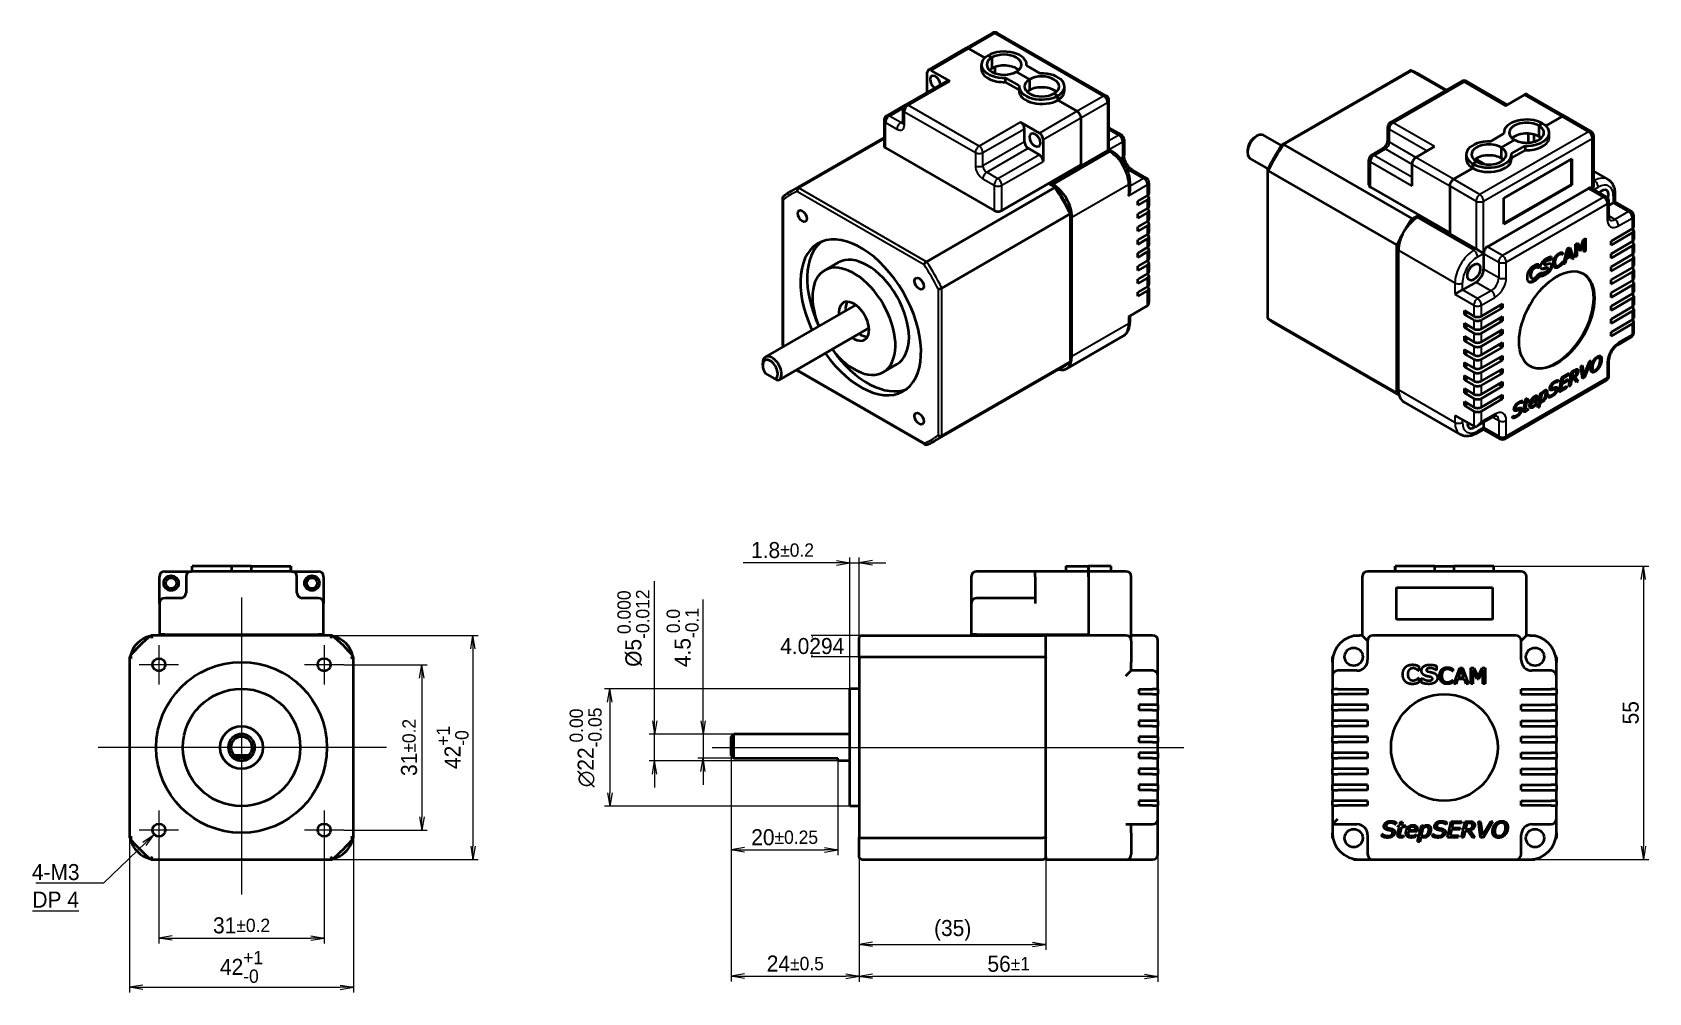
# Model space of a CAD drawing. Header units: millimetres. Extents: x -527 to 428, y -54 to 282.
# Drawn here: x -489.3 to -186.2, y 84.3 to 264.3 of the extents above; entities that cross this region are included whole.
import ezdxf

# ---------------------------------------------------------------- set-up
doc = ezdxf.new("R2010")
doc.units = ezdxf.units.MM
for name, color, linetype, lineweight in [('경계(ISO)', 7, 'Continuous', 70), ('기호(ISO)', 7, 'Continuous', 25), ('외형선(ISO)', 7, 'Continuous', 50), ('좁은 외형선(ISO)', 7, 'Continuous', 35), ('중심 표식(ISO)', 7, 'Continuous', 25), ('중심선(ISO)', 7, 'Continuous', 25)]:
    doc.layers.add(name, color=color, linetype=linetype, lineweight=lineweight)
doc.layers.add('치수(ISO)', color=1, linetype='Continuous', lineweight=25, true_color=0xff0000)
doc.styles.get("Standard").update_dxf_attribs({"font": ''})
doc.styles.add('레이블 문자 (JIS)', font='')
doc.styles.get('Standard').set_extended_font_data('Gulim')
doc.styles.get('레이블 문자 (JIS)').set_extended_font_data('Gulim')
doc.dimstyles.get("Standard").update_dxf_attribs({"dimtxt": 0.18, "dimasz": 0.18, "dimexe": 0.18, "dimexo": 0.0625, "dimgap": 0.09, "dimtad": 0, "dimtih": 1, "dimtoh": 1, "dimdec": 4, "dimzin": 0, "dimdsep": 46, "dimtxsty": 'Standard', "dimcen": 0.09, "dimadec": 0, "dimazin": 0, "dimtfac": 1, "dimtdec": 4, "dimtofl": 0, "dimtmove": 0, "dimatfit": 3, "dimfxl": 1, "dimtolj": 1, "dimtzin": 0, "dimarcsym": 0})
doc.dimstyles.new('복사 대상기본값 (JIS)', dxfattribs={"dimtxt": 3, "dimasz": 2.5, "dimexe": 1, "dimexo": 0, "dimgap": 0.8, "dimtad": 1, "dimdsep": 46, "dimtxsty": '레이블 문자 (JIS)', "dimblk": 'OPEN', "dimcen": 0.09, "dimdle": 10, "dimclrd": 256, "dimclre": 256, "dimclrt": 256, "dimadec": 0, "dimazin": 2, "dimtfac": 0.833333, "dimtmove": 0, "dimatfit": 3, "dimldrblk": 'OPEN', "dimfxl": 1, "dimtolj": 1, "dimtzin": 0, "dimlwd": -1, "dimlwe": -1, "dimarcsym": 0})
doc.dimstyles.new('복사 대상기본값 (JIS)$7', dxfattribs={"dimtxt": 3, "dimasz": 2.5, "dimexe": 1, "dimexo": 0, "dimgap": 0.8, "dimtad": 1, "dimdsep": 46, "dimtxsty": '레이블 문자 (JIS)', "dimblk": 'OPEN', "dimcen": 0.09, "dimdle": 10, "dimclrd": 256, "dimclre": 256, "dimclrt": 256, "dimadec": 0, "dimazin": 2, "dimtfac": 0.833333, "dimtmove": 0, "dimatfit": 3, "dimldrblk": 'OPEN', "dimfxl": 1, "dimtolj": 1, "dimtzin": 0, "dimlwd": -1, "dimlwe": -1, "dimarcsym": 0})

msp = doc.modelspace()

# ---------------------------------------------------------------- texts
at = {"layer": '기호(ISO)', "color": 0, "insert": (-484.92863, 108.37757), "char_height": 3.0000001, "width": 12.8793791, "attachment_point": 2, "line_spacing_factor": 1.033161, "style": '레이블 문자 (JIS)'}
msp.add_mtext('\\fGulim|b0|i0;4-M3\\P\\L\\fGulim|b0|i0;DP 4', dxfattribs=at)

# ---------------------------------------------------------------- blocks, each defined once
blk = doc.blocks.new('_Open')
at = {"color": 0, "linetype": 'ByBlock', "lineweight": -2}
for p, q in [((-1, 0.17), (0, 0)), ((-1, -0.17), (0, 0)), ((0, 0), (-1, 0))]:
    blk.add_line(p, q, dxfattribs=at)
blk = doc.blocks.new('*D11')
at = {"layer": 'Defpoints', "color": 0}
for p in [(-465.58, 111.04), (-434.58, 111.04), (-434.58, 94.51)]:
    blk.add_point(p, dxfattribs=at)
at = {"layer": '치수(ISO)', "color": 0}
for p, q in [((-465.58, 111.04), (-465.58, 93.51)), ((-434.58, 111.04), (-434.58, 93.51)), ((-463.08, 94.51), (-437.08, 94.51))]:
    blk.add_line(p, q, dxfattribs=at)
at = {"layer": '치수(ISO)', "color": 0, "linetype": 'ByBlock', "xscale": 2.5, "yscale": 2.5, "zscale": 2.5, "rotation": 180}
blk.add_blockref('_Open', (-465.58, 94.51), dxfattribs=at)
at = {"layer": '치수(ISO)', "color": 0, "linetype": 'ByBlock', "xscale": 2.5, "yscale": 2.5, "zscale": 2.5}
blk.add_blockref('_Open', (-434.58, 94.51), dxfattribs=at)
at = {"layer": '치수(ISO)', "color": 0, "insert": (-450.07, 98.39), "char_height": 3, "attachment_point": 2, "style": '레이블 문자 (JIS)'}
blk.add_mtext('\\A1;31{\\H2.500000;%%p0.2}', dxfattribs=at)
blk = doc.blocks.new('*D12')
at = {"layer": 'Defpoints', "color": 0}
for p in [(-471.08, 113.27), (-429.08, 113.27), (-429.08, 85.27)]:
    blk.add_point(p, dxfattribs=at)
at = {"layer": '치수(ISO)', "color": 0}
for p, q in [((-471.08, 113.27), (-471.08, 84.27)), ((-429.08, 113.27), (-429.08, 84.27)), ((-468.58, 85.27), (-431.58, 85.27))]:
    blk.add_line(p, q, dxfattribs=at)
at = {"layer": '치수(ISO)', "color": 0, "linetype": 'ByBlock', "xscale": 2.5, "yscale": 2.5, "zscale": 2.5, "rotation": 180}
blk.add_blockref('_Open', (-471.08, 85.27), dxfattribs=at)
at = {"layer": '치수(ISO)', "color": 0, "linetype": 'ByBlock', "xscale": 2.5, "yscale": 2.5, "zscale": 2.5}
blk.add_blockref('_Open', (-429.08, 85.27), dxfattribs=at)
at = {"layer": '치수(ISO)', "color": 0, "insert": (-450.08, 92.11), "char_height": 3, "attachment_point": 2, "style": '레이블 문자 (JIS)'}
blk.add_mtext('\\A1;42{\\H2.500000;\\S+1^ -0;}', dxfattribs=at)
blk = doc.blocks.new('*D13')
at = {"layer": 'Defpoints', "color": 0}
for p in [(-430.88, 145.74), (-430.88, 114.74), (-416.29, 114.74)]:
    blk.add_point(p, dxfattribs=at)
at = {"layer": '치수(ISO)', "color": 0}
for p, q in [((-430.88, 145.74), (-415.29, 145.74)), ((-416.29, 143.24), (-416.29, 117.24)), ((-430.88, 114.74), (-415.29, 114.74))]:
    blk.add_line(p, q, dxfattribs=at)
at = {"layer": '치수(ISO)', "color": 0, "linetype": 'ByBlock', "xscale": 2.5, "yscale": 2.5, "zscale": 2.5}
for p, rotation in [((-416.29, 145.74), 90), ((-416.29, 114.74), 270)]:
    blk.add_blockref('_Open', p, dxfattribs=dict(at, rotation=rotation))
at = {"layer": '치수(ISO)', "color": 0, "insert": (-420.18, 130.24), "char_height": 3, "attachment_point": 2, "rotation": 90, "style": '레이블 문자 (JIS)'}
blk.add_mtext('\\A1;31{\\H2.500000;%%p0.2}', dxfattribs=at)
blk = doc.blocks.new('*D14')
at = {"layer": 'Defpoints', "color": 0}
for p in [(-433.11, 151.24), (-433.11, 109.24), (-406.68, 109.24)]:
    blk.add_point(p, dxfattribs=at)
at = {"layer": '치수(ISO)', "color": 0}
for p, q in [((-433.11, 151.24), (-405.68, 151.24)), ((-406.68, 148.74), (-406.68, 111.74)), ((-433.11, 109.24), (-405.68, 109.24))]:
    blk.add_line(p, q, dxfattribs=at)
at = {"layer": '치수(ISO)', "color": 0, "linetype": 'ByBlock', "xscale": 2.5, "yscale": 2.5, "zscale": 2.5}
for p, rotation in [((-406.68, 151.24), 90), ((-406.68, 109.24), 270)]:
    blk.add_blockref('_Open', p, dxfattribs=dict(at, rotation=rotation))
at = {"layer": '치수(ISO)', "color": 0, "insert": (-413.52, 130.24), "char_height": 3, "attachment_point": 2, "rotation": 90, "style": '레이블 문자 (JIS)'}
blk.add_mtext('\\A1;42{\\H2.500000;\\S+1^ -0;}', dxfattribs=at)
blk = doc.blocks.new('*D15')
at = {"layer": 'Defpoints', "color": 0}
for p in [(-357.74, 132.74), (-363.54, 128.24), (-357.74, 128.24)]:
    blk.add_point(p, dxfattribs=at)
at = {"layer": '치수(ISO)', "color": 0}
for p, q in [((-363.54, 135.24), (-363.54, 157.95)), ((-357.74, 132.74), (-364.54, 132.74)), ((-363.54, 132.74), (-363.54, 128.24)), ((-357.74, 128.24), (-364.54, 128.24)), ((-363.54, 125.74), (-363.54, 123.24))]:
    blk.add_line(p, q, dxfattribs=at)
at = {"layer": '치수(ISO)', "color": 0, "linetype": 'ByBlock', "xscale": 2.5, "yscale": 2.5, "zscale": 2.5}
for p, rotation in [((-363.54, 132.74), 270), ((-363.54, 128.24), 90)]:
    blk.add_blockref('_Open', p, dxfattribs=dict(at, rotation=rotation))
at = {"layer": '치수(ISO)', "color": 0, "insert": (-370.37, 150.84), "char_height": 3, "attachment_point": 2, "rotation": 90, "style": '레이블 문자 (JIS)'}
blk.add_mtext('\\A1;4.5{\\H2.500000;\\S 0.0^ -0.1;}', dxfattribs=at)
blk = doc.blocks.new('*D16')
at = {"layer": 'Defpoints', "color": 0}
for p in [(-372.62, 132.74), (-357.74, 132.74), (-338.24, 127.74)]:
    blk.add_point(p, dxfattribs=at)
at = {"layer": '치수(ISO)', "color": 0}
for p, q in [((-372.62, 135.24), (-372.62, 161.39)), ((-357.74, 132.74), (-373.62, 132.74)), ((-372.62, 127.74), (-372.62, 132.74)), ((-338.24, 127.74), (-373.62, 127.74)), ((-372.62, 125.24), (-372.62, 122.74))]:
    blk.add_line(p, q, dxfattribs=at)
at = {"layer": '치수(ISO)', "color": 0, "linetype": 'ByBlock', "xscale": 2.5, "yscale": 2.5, "zscale": 2.5}
for p, rotation in [((-372.62, 132.74), 270), ((-372.62, 127.74), 90)]:
    blk.add_blockref('_Open', p, dxfattribs=dict(at, rotation=rotation))
at = {"layer": '치수(ISO)', "color": 0, "insert": (-379.61, 152.6), "char_height": 3, "attachment_point": 2, "rotation": 90, "style": '레이블 문자 (JIS)'}
blk.add_mtext('\\A1;\\fGulim|b0|i0;Ø5{\\H2.500000;\\S 0.000^ -0.012;}', dxfattribs=at)
blk = doc.blocks.new('*D17')
at = {"layer": 'Defpoints', "color": 0}
for p in [(-336.04, 141.24), (-381.02, 119.24), (-336.04, 119.24)]:
    blk.add_point(p, dxfattribs=at)
at = {"layer": '치수(ISO)', "color": 0}
for p, q in [((-336.04, 141.24), (-382.02, 141.24)), ((-381.02, 138.74), (-381.02, 121.74)), ((-336.04, 119.24), (-382.02, 119.24))]:
    blk.add_line(p, q, dxfattribs=at)
at = {"layer": '치수(ISO)', "color": 0, "linetype": 'ByBlock', "xscale": 2.5, "yscale": 2.5, "zscale": 2.5}
for p, rotation in [((-381.02, 141.24), 90), ((-381.02, 119.24), 270)]:
    blk.add_blockref('_Open', p, dxfattribs=dict(at, rotation=rotation))
at = {"layer": '치수(ISO)', "color": 0, "insert": (-388.56, 130.24), "char_height": 3, "attachment_point": 2, "rotation": 90, "style": '레이블 문자 (JIS)'}
blk.add_mtext('\\A1;{\\fAIGDT|b0|i0;\\ln}\\fGulim|b0|i0;22{\\H2.500000;\\S 0.00^ -0.05;}', dxfattribs=at)
blk = doc.blocks.new('*D18')
at = {"layer": 'Defpoints', "color": 0}
for p in [(-358.24, 128.74), (-338.24, 127.74), (-338.24, 111.03)]:
    blk.add_point(p, dxfattribs=at)
at = {"layer": '치수(ISO)', "color": 0}
for p, q in [((-358.24, 128.74), (-358.24, 110.03)), ((-338.24, 127.74), (-338.24, 110.03)), ((-355.74, 111.03), (-340.74, 111.03))]:
    blk.add_line(p, q, dxfattribs=at)
at = {"layer": '치수(ISO)', "color": 0, "linetype": 'ByBlock', "xscale": 2.5, "yscale": 2.5, "zscale": 2.5, "rotation": 180}
blk.add_blockref('_Open', (-358.24, 111.03), dxfattribs=at)
at = {"layer": '치수(ISO)', "color": 0, "linetype": 'ByBlock', "xscale": 2.5, "yscale": 2.5, "zscale": 2.5}
blk.add_blockref('_Open', (-338.24, 111.03), dxfattribs=at)
at = {"layer": '치수(ISO)', "color": 0, "insert": (-348.24, 114.91), "char_height": 3, "attachment_point": 2, "style": '레이블 문자 (JIS)'}
blk.add_mtext('\\A1;20{\\H2.500000;%%p0.25}', dxfattribs=at)
blk = doc.blocks.new('*D19')
at = {"layer": 'Defpoints', "color": 0}
for p in [(-334.24, 164.86), (-334.24, 150.74), (-336.04, 141.24)]:
    blk.add_point(p, dxfattribs=at)
at = {"layer": '치수(ISO)', "color": 0}
for p, q in [((-338.54, 164.86), (-356.04, 164.86)), ((-336.04, 141.24), (-336.04, 165.86)), ((-336.04, 164.86), (-334.24, 164.86)), ((-334.24, 150.74), (-334.24, 165.86)), ((-331.74, 164.86), (-329.24, 164.86))]:
    blk.add_line(p, q, dxfattribs=at)
at = {"layer": '치수(ISO)', "color": 0, "linetype": 'ByBlock', "xscale": 2.5, "yscale": 2.5, "zscale": 2.5}
blk.add_blockref('_Open', (-336.04, 164.86), dxfattribs=at)
at = {"layer": '치수(ISO)', "color": 0, "linetype": 'ByBlock', "xscale": 2.5, "yscale": 2.5, "zscale": 2.5, "rotation": 180}
blk.add_blockref('_Open', (-334.24, 164.86), dxfattribs=at)
at = {"layer": '치수(ISO)', "color": 0, "insert": (-348.64, 168.74), "char_height": 3, "attachment_point": 2, "style": '레이블 문자 (JIS)'}
blk.add_mtext('\\A1;1.8{\\H2.500000;%%p0.2}', dxfattribs=at)
blk = doc.blocks.new('*D20')
at = {"layer": 'Defpoints', "color": 0}
for p in [(-358.24, 128.74), (-334.24, 109.74), (-334.24, 87.35)]:
    blk.add_point(p, dxfattribs=at)
at = {"layer": '치수(ISO)', "color": 0}
for p, q in [((-358.24, 128.74), (-358.24, 86.35)), ((-334.24, 109.74), (-334.24, 86.35)), ((-355.74, 87.35), (-336.74, 87.35))]:
    blk.add_line(p, q, dxfattribs=at)
at = {"layer": '치수(ISO)', "color": 0, "linetype": 'ByBlock', "xscale": 2.5, "yscale": 2.5, "zscale": 2.5, "rotation": 180}
blk.add_blockref('_Open', (-358.24, 87.35), dxfattribs=at)
at = {"layer": '치수(ISO)', "color": 0, "linetype": 'ByBlock', "xscale": 2.5, "yscale": 2.5, "zscale": 2.5}
blk.add_blockref('_Open', (-334.24, 87.35), dxfattribs=at)
at = {"layer": '치수(ISO)', "color": 0, "insert": (-346.24, 91.23), "char_height": 3, "attachment_point": 2, "style": '레이블 문자 (JIS)'}
blk.add_mtext('\\A1;24{\\H2.500000;%%p0.5}', dxfattribs=at)
blk = doc.blocks.new('*D21')
at = {"layer": 'Defpoints', "color": 0}
for p in [(-334.24, 109.74), (-299.24, 109.24), (-299.24, 93.32)]:
    blk.add_point(p, dxfattribs=at)
at = {"layer": '치수(ISO)', "color": 0}
for p, q in [((-334.24, 109.74), (-334.24, 92.32)), ((-299.24, 109.24), (-299.24, 92.32)), ((-331.74, 93.32), (-301.74, 93.32))]:
    blk.add_line(p, q, dxfattribs=at)
at = {"layer": '치수(ISO)', "color": 0, "linetype": 'ByBlock', "xscale": 2.5, "yscale": 2.5, "zscale": 2.5, "rotation": 180}
blk.add_blockref('_Open', (-334.24, 93.32), dxfattribs=at)
at = {"layer": '치수(ISO)', "color": 0, "linetype": 'ByBlock', "xscale": 2.5, "yscale": 2.5, "zscale": 2.5}
blk.add_blockref('_Open', (-299.24, 93.32), dxfattribs=at)
at = {"layer": '치수(ISO)', "color": 0, "insert": (-316.73, 97.89), "char_height": 3, "attachment_point": 2, "style": '레이블 문자 (JIS)'}
blk.add_mtext('\\A1;(35)', dxfattribs=at)
blk = doc.blocks.new('*D22')
at = {"layer": 'Defpoints', "color": 0}
for p in [(-334.24, 109.74), (-278.24, 110.24), (-334.24, 87.32)]:
    blk.add_point(p, dxfattribs=at)
at = {"layer": '치수(ISO)', "color": 0}
for p, q in [((-334.24, 109.74), (-334.24, 86.32)), ((-278.24, 110.24), (-278.24, 86.32)), ((-280.74, 87.32), (-331.74, 87.32))]:
    blk.add_line(p, q, dxfattribs=at)
at = {"layer": '치수(ISO)', "color": 0, "linetype": 'ByBlock', "xscale": 2.5, "yscale": 2.5, "zscale": 2.5, "rotation": 180}
blk.add_blockref('_Open', (-334.24, 87.32), dxfattribs=at)
at = {"layer": '치수(ISO)', "color": 0, "linetype": 'ByBlock', "xscale": 2.5, "yscale": 2.5, "zscale": 2.5}
blk.add_blockref('_Open', (-278.24, 87.32), dxfattribs=at)
at = {"layer": '치수(ISO)', "color": 0, "insert": (-306.22, 91.19), "char_height": 3, "attachment_point": 2, "style": '레이블 문자 (JIS)'}
blk.add_mtext('\\A1;56{\\H2.500000;%%p1}', dxfattribs=at)
blk = doc.blocks.new('*D23')
at = {"layer": 'Defpoints', "color": 0}
for p in [(-215.28, 164.24), (-207.56, 109.24), (-187.22, 109.24)]:
    blk.add_point(p, dxfattribs=at)
at = {"layer": '치수(ISO)', "color": 0}
for p, q in [((-215.28, 164.24), (-186.22, 164.24)), ((-187.22, 161.74), (-187.22, 111.74)), ((-207.56, 109.24), (-186.22, 109.24))]:
    blk.add_line(p, q, dxfattribs=at)
at = {"layer": '치수(ISO)', "color": 0, "linetype": 'ByBlock', "xscale": 2.5, "yscale": 2.5, "zscale": 2.5}
for p, rotation in [((-187.22, 164.24), 90), ((-187.22, 109.24), 270)]:
    blk.add_blockref('_Open', p, dxfattribs=dict(at, rotation=rotation))
at = {"layer": '치수(ISO)', "color": 0, "insert": (-191.1, 136.74), "char_height": 3, "attachment_point": 2, "rotation": 90, "style": '레이블 문자 (JIS)'}
blk.add_mtext('\\A1;55', dxfattribs=at)
blk = doc.blocks.new('*D26')
at = {"color": 0, "lineweight": -2}
for p, q in [((-333.8, 151.24), (-343.25, 151.24)), ((-343.07, 151.06), (-343.07, 150.86)), ((-333.8, 147.21), (-343.25, 147.21)), ((-343.07, 147.39), (-343.07, 147.6))]:
    blk.add_line(p, q, dxfattribs=at)
at = {"color": 0}
for points in [[(-343.04, 151.06), (-343.1, 151.06), (-343.07, 151.24)], [(-343.1, 147.39), (-343.04, 147.39), (-343.07, 147.21)]]:
    blk.add_solid(points, dxfattribs=at)
at = {"layer": 'Defpoints', "color": 0}
for p in [(-343.07, 151.24), (-333.74, 151.24), (-333.74, 147.21)]:
    blk.add_point(p, dxfattribs=at)
at = {"color": 0, "insert": (-343.07, 149.23), "char_height": 3, "attachment_point": 5}
blk.add_mtext('\\A1;4.0294', dxfattribs=at)
blk = doc.blocks.new('경계 Default Border')
at = {"layer": '경계(ISO)'}
for p, q in [((70, 287), (70, 290.4)), ((140, 287), (140, 290.4)), ((280, 287), (280, 290.4)), ((350, 287), (350, 290.4)), ((10, 222.75), (6.6, 222.75)), ((410, 222.75), (413.4, 222.75)), ((10, 74.25), (6.6, 74.25)), ((410, 74.25), (413.4, 74.25)), ((70, 10), (70, 6.6)), ((140, 10), (140, 6.6)), ((280, 10), (280, 6.6)), ((350, 10), (350, 6.6))]:
    blk.add_line(p, q, dxfattribs=at)
at = {"layer": '경계(ISO)', "flags": 128}
for points in [[(210, 297), (210, 287), (207.11, 292), (212.89, 292), (210, 287)], [(10, 10), (10, 287), (410, 287), (410, 10), (10, 10)], [(0, 148.5), (10, 148.5), (5, 151.39), (5, 145.61), (10, 148.5)], [(420, 148.5), (410, 148.5), (415, 151.39), (415, 145.61), (410, 148.5)], [(210, 0), (210, 10), (207.11, 5), (212.89, 5), (210, 10)]]:
    blk.add_lwpolyline(points, dxfattribs=at)
at = {"layer": '경계(ISO)', "char_height": 3, "attachment_point": 7, "style": '레이블 문자 (JIS)'}
for s, insert in [('1', (34.54, 287.33)), ('2', (104.15, 287.4)), ('3', (174.15, 287.33)), ('4', (244.04, 287.33)), ('5', (314.13, 287.33)), ('6', (384.15, 287.33)), ('A', (6.91, 258.29)), ('A', (410.71, 258.29)), ('B', (7.21, 184.12)), ('B', (411.01, 184.12)), ('C', (6.97, 109.8)), ('C', (410.77, 109.8)), ('D', (7.12, 35.62)), ('D', (410.92, 35.62)), ('1', (34.54, 6.53)), ('2', (104.15, 6.6)), ('3', (174.15, 6.53)), ('4', (244.04, 6.53)), ('5', (314.13, 6.53)), ('6', (384.15, 6.53))]:
    blk.add_mtext(s, dxfattribs=dict(at, insert=insert))

# ---------------------------------------------------------------- dimensions: what is measured, and where the dimension line sits
dim = msp.add_linear_dim(base=(-343.06661, 151.2401), p1=(-333.73886, 147.21066), p2=(-333.73886, 151.2401), angle=90, dimstyle='Standard', override={"dimtxt": 3})
dim.commit()
dim.dimension.update_dxf_attribs({"geometry": '*D26', "text_midpoint": (-343.06661, 149.22538)})
at = {"layer": '치수(ISO)', "color": 0}
for base, p1, p2, angle, override, picture, middle in [((-334.23886, 164.85634), (-336.03886, 141.2401), (-334.23886, 150.7401), 180, {"dimgap": 0.8, "dimdec": 2, "dimclrd": 0, "dimclre": 0, "dimclrt": 0, "dimtol": 1, "dimlim": 0, "dimtp": 0.2, "dimtm": 0.2, "dimtdec": 1, "dimtofl": 1, "dimatfit": 1}, '*D19', (-348.64338, 164.85634)), ((-187.22374, 109.2401), (-215.28048, 164.2401), (-207.55992, 109.2401), 90, {"dimgap": 0.8, "dimdec": 2, "dimclrd": 0, "dimclre": 0, "dimclrt": 0, "dimtol": 0, "dimlim": 0, "dimtp": 0, "dimtm": 0, "dimtdec": 2, "dimtofl": 0, "dimatfit": 1}, '*D23', (-187.22374, 136.7401)), ((-363.53536, 128.2401), (-357.73886, 132.7401), (-357.73886, 128.2401), 90, {"dimgap": 0.8, "dimdec": 1, "dimclrd": 0, "dimclre": 0, "dimclrt": 0, "dimtol": 1, "dimlim": 0, "dimtp": 0, "dimtm": 0.1, "dimtdec": 1, "dimtofl": 1, "dimatfit": 1}, '*D15', (-363.53536, 150.83878)), ((-406.67976, 109.2401), (-433.11053, 151.2401), (-433.11053, 109.2401), 90, {"dimgap": 0.8, "dimdec": 1, "dimclrd": 0, "dimclre": 0, "dimclrt": 0, "dimtol": 1, "dimlim": 0, "dimtp": 1, "dimtm": 1e-09, "dimtdec": 0, "dimtofl": 0, "dimatfit": 1}, '*D14', (-406.67976, 130.2401)), ((-416.29189, 114.7401), (-430.88109, 145.7401), (-430.88109, 114.7401), 90, {"dimgap": 0.8, "dimdec": 2, "dimclrd": 0, "dimclre": 0, "dimclrt": 0, "dimtol": 1, "dimlim": 0, "dimtp": 0.2, "dimtm": 0.2, "dimtdec": 1, "dimtofl": 0, "dimatfit": 1}, '*D13', (-416.29189, 130.2401)), ((-338.23886, 111.02924), (-358.23886, 128.7401), (-338.23886, 127.7401), 180, {"dimgap": 0.8, "dimdec": 2, "dimclrd": 0, "dimclre": 0, "dimclrt": 0, "dimtol": 1, "dimlim": 0, "dimtp": 0.25, "dimtm": 0.25, "dimtdec": 2, "dimtofl": 0, "dimatfit": 1}, '*D18', (-348.23886, 111.02924)), ((-334.23886, 87.3464), (-358.23886, 128.7401), (-334.23886, 109.7401), 180, {"dimgap": 0.8, "dimdec": 2, "dimclrd": 0, "dimclre": 0, "dimclrt": 0, "dimtol": 1, "dimlim": 0, "dimtp": 0.5, "dimtm": 0.5, "dimtdec": 1, "dimtofl": 0, "dimatfit": 1}, '*D20', (-346.23886, 87.3464)), ((-429.08109, 85.26954), (-471.08109, 113.26954), (-429.08109, 113.26954), 180, {"dimgap": 0.8, "dimdec": 1, "dimclrd": 0, "dimclre": 0, "dimclrt": 0, "dimtol": 1, "dimlim": 0, "dimtp": 1, "dimtm": 1e-09, "dimtdec": 0, "dimtofl": 0, "dimatfit": 1}, '*D12', (-450.08109, 85.26954)), ((-434.58109, 94.50539), (-465.58109, 111.0401), (-434.58109, 111.0401), 180, {"dimgap": 0.8, "dimdec": 2, "dimclrd": 0, "dimclre": 0, "dimclrt": 0, "dimtol": 1, "dimlim": 0, "dimtp": 0.2, "dimtm": 0.2, "dimtdec": 1, "dimtofl": 0, "dimatfit": 1}, '*D11', (-450.07109, 94.50539)), ((-334.23886, 87.31668), (-278.23886, 110.2401), (-334.23886, 109.7401), 180, {"dimgap": 0.8, "dimdec": 2, "dimclrd": 0, "dimclre": 0, "dimclrt": 0, "dimtol": 1, "dimlim": 0, "dimtp": 1, "dimtm": 1, "dimtdec": 0, "dimtofl": 0, "dimatfit": 1}, '*D22', (-306.22192, 87.31668))]:
    dim = msp.add_linear_dim(base=base, p1=p1, p2=p2, angle=angle, dimstyle='복사 대상기본값 (JIS)', override=override, dxfattribs=at)
    dim.commit()
    dim.dimension.update_dxf_attribs({"geometry": picture, "text_midpoint": middle, "dimtype": 160})
for base, p1, p2, angle, text, override, picture, middle in [((-372.6223, 132.7401), (-338.23886, 127.7401), (-357.73886, 132.7401), 90, '\\fGulim|b0|i0;Ø<>', {"dimgap": 0.8, "dimdec": 2, "dimclrd": 0, "dimclre": 0, "dimclrt": 0, "dimtol": 1, "dimlim": 0, "dimtp": 0, "dimtm": 0.012, "dimtdec": 3, "dimtofl": 1, "dimatfit": 1}, '*D16', (-372.6223, 152.59772)), ((-381.024, 119.2401), (-336.03886, 141.2401), (-336.03886, 119.2401), 90, '{\\fAIGDT|b0|i0;\\ln}\\fGulim|b0|i0;<>', {"dimgap": 0.8, "dimdec": 2, "dimclrd": 0, "dimclre": 0, "dimclrt": 0, "dimtol": 1, "dimlim": 0, "dimtp": 0, "dimtm": 0.05, "dimtdec": 2, "dimtofl": 0, "dimatfit": 1}, '*D17', (-381.024, 130.2401)), ((-299.23886, 93.31668), (-334.23886, 109.7401), (-299.23886, 109.2401), 180, '(<>)', {"dimgap": 0.8, "dimdec": 2, "dimclrd": 0, "dimclre": 0, "dimclrt": 0, "dimtol": 0, "dimlim": 0, "dimtp": 0, "dimtm": 0, "dimtdec": 2, "dimtofl": 0, "dimatfit": 1}, '*D21', (-316.72886, 93.31668))]:
    dim = msp.add_linear_dim(base=base, p1=p1, p2=p2, angle=angle, text=text, dimstyle='복사 대상기본값 (JIS)', override=override, dxfattribs=at)
    dim.commit()
    dim.dimension.update_dxf_attribs({"geometry": picture, "text_midpoint": middle, "dimtype": 160})

# ---------------------------------------------------------------- linework, layer by layer
at = {"layer": '외형선(ISO)', "color": 0}
for p, q in [((-309.29955, 264.15621), (-314.2493, 261.29847)), ((-287.93487, 252.39866), (-308.29955, 264.15621)), ((-314.2493, 261.29847), (-321.32036, 257.21599)), ((-310.73043, 259.506), (-313.7493, 261.24894)), ((-313.7493, 261.24894), (-310.73043, 259.506)), ((-311.35249, 257.41141), (-311.35249, 258.22791)), ((-310.1077, 259.96296), (-309.40059, 259.55471)), ((-309.40059, 259.55471), (-310.1077, 259.96296)), ((-309.40059, 259.55471), (-309.40059, 257.51347)), ((-309.40059, 259.55471), (-309.40059, 257.51347)), ((-308.79955, 257.78692), (-308.79955, 256.62765)), ((-300.31233, 256.5938), (-302.86178, 258.06572)), ((-302.85249, 258.06036), (-302.85249, 258.22791)), ((-317.78483, 255.17475), (-325.563, 250.68402)), ((-321.52747, 253.01393), (-321.52747, 256.75821)), ((-320.82036, 257.16646), (-317.28483, 255.12522)), ((-304.27213, 254.30761), (-306.82158, 255.77953)), ((-306.82158, 254.96304), (-306.82158, 255.77953)), ((-304.28142, 253.49647), (-306.82158, 254.96304)), ((-304.80439, 256.9011), (-302.32952, 255.47223)), ((-304.80439, 256.9011), (-302.32952, 255.47223)), ((-302.32952, 255.47223), (-302.32952, 253.43099)), ((-302.32952, 255.47223), (-302.32952, 253.43099)), ((-254.9148, 243.28818), (-230.98814, 257.10225)), ((-234.64548, 247.40306), (-221.35187, 255.07813)), ((-224.27685, 253.3894), (-230.70147, 257.09865)), ((-224.12609, 253.47644), (-229.20147, 256.40671)), ((-212.7808, 250.70697), (-220.35187, 255.07813)), ((-304.28142, 254.14542), (-304.28142, 253.32893)), ((-297.73333, 252.81862), (-297.02622, 252.41037)), ((-297.73333, 252.81862), (-297.02622, 252.41037)), ((-297.02622, 252.41037), (-297.02622, 251.59387)), ((-297.02622, 251.59387), (-297.02622, 252.41037)), ((-293.38462, 249.49139), (-297.02622, 251.59387)), ((-297.02622, 251.59387), (-293.38462, 249.49139)), ((-295.78142, 253.32893), (-295.78142, 254.14542)), ((-209.53816, 252.57911), (-213.0737, 250.53787)), ((-201.96709, 248.54616), (-209.03816, 252.62864)), ((-329.09854, 248.64277), (-325.563, 250.68402)), ((-326.063, 249.81799), (-326.063, 247.3685)), ((-287.43487, 242.31202), (-287.43487, 251.53263)), ((-197.01735, 245.68842), (-201.96709, 248.54616)), ((-329.59854, 247.77675), (-329.59854, 243.04107)), ((-303.99122, 247.45015), (-300.45569, 245.40891)), ((-303.28411, 243.77592), (-303.28411, 246.22541)), ((-292.67751, 248.26665), (-292.67751, 239.36683)), ((-292.67751, 248.26665), (-292.67751, 239.44848)), ((-287.43487, 246.39451), (-285.10645, 245.05019)), ((-235.14548, 244.08755), (-235.14548, 246.53704)), ((-206.10869, 247.21065), (-206.8158, 246.8024)), ((-206.8158, 246.8024), (-206.10869, 247.21065)), ((-206.8158, 246.8024), (-206.8158, 244.76116)), ((-206.8158, 246.8024), (-206.8158, 244.76116)), ((-205.48596, 246.75369), (-202.46709, 248.49663)), ((-202.46709, 248.49663), (-205.48596, 246.75369)), ((-329.59854, 244.57336), (-347.119, 234.45791)), ((-329.59854, 244.39928), (-345.619, 235.14986)), ((-329.30564, 242.63282), (-308.94097, 230.87527)), ((-300.45569, 241.32643), (-302.57701, 242.55117)), ((-299.74858, 244.18416), (-299.74858, 240.10168)), ((-284.60645, 244.18416), (-284.60645, 241.24478)), ((-260.02559, 244.6591), (-259.67203, 244.86322)), ((-255.07603, 243.05523), (-258.42203, 244.98704)), ((-254.70147, 243.24225), (-230.65984, 229.3618)), ((-238.18101, 241.27934), (-236.05969, 242.50409)), ((-226.3673, 242.8628), (-229.90284, 240.82156)), ((-215.90406, 243.84148), (-213.3546, 245.31341)), ((-211.41199, 244.14879), (-213.88687, 242.71992)), ((-211.41199, 244.14879), (-213.88687, 242.71992)), ((-213.88687, 242.71992), (-213.88687, 240.67868)), ((-213.88687, 242.71992), (-213.88687, 240.67868)), ((-213.3639, 245.30805), (-213.3639, 245.47559)), ((-211.94426, 241.55529), (-209.39481, 243.02722)), ((-209.39481, 243.02722), (-209.39481, 242.21072)), ((-208.83105, 245.30362), (-208.83105, 243.60632)), ((-207.77039, 245.14291), (-207.77039, 243.76704)), ((-204.8639, 244.6591), (-204.8639, 245.47559)), ((-196.51735, 235.60179), (-196.51735, 244.8224)), ((-307.52676, 230.87527), (-292.67751, 239.44848)), ((-287.72777, 242.14292), (-298.33437, 236.0192)), ((-287.43487, 242.31202), (-287.72777, 242.14292)), ((-286.8035, 241.9475), (-287.43487, 242.31202)), ((-261.4398, 242.20961), (-261.4398, 241.80136)), ((-257.57603, 238.7251), (-260.92203, 240.65692)), ((-238.68101, 235.67763), (-238.68101, 240.41332)), ((-230.60994, 239.59682), (-230.60994, 235.51434)), ((-220.43496, 241.39311), (-220.43496, 240.57661)), ((-218.48306, 240.0663), (-219.19017, 239.65806)), ((-218.48306, 240.0663), (-219.19017, 239.65806)), ((-219.19017, 239.65806), (-219.19017, 238.84156)), ((-219.19017, 238.84156), (-219.19017, 239.65806)), ((-216.99814, 239.57641), (-218.68538, 240.55054)), ((-213.35654, 233.22815), (-200.62862, 240.57661)), ((-209.39481, 242.21072), (-211.93496, 240.74416)), ((-211.93496, 240.57661), (-211.93496, 241.39311)), ((-200.77004, 240.49496), (-200.77004, 235.75928)), ((-200.62862, 240.57661), (-200.62862, 235.67763)), ((-292.67751, 239.36683), (-298.33437, 236.10085)), ((-292.74822, 239.40766), (-292.67751, 239.36683)), ((-282.98512, 238.43657), (-280.43954, 236.96687)), ((-257.69716, 238.469), (-257.69716, 210.84086)), ((-257.55071, 238.30721), (-233.50908, 224.42677)), ((-222.83177, 236.73908), (-219.19017, 238.84156)), ((-219.19017, 238.84156), (-222.83177, 236.73908)), ((-193.88598, 236.74178), (-196.51735, 238.261)), ((-321.619, 221.29345), (-297.57737, 235.17389)), ((-297.36403, 235.21983), (-298.6829, 235.98128)), ((-298.40508, 236.14167), (-298.33437, 236.10085)), ((-298.33437, 236.10085), (-298.33437, 236.0192)), ((-297.9101, 235.77425), (-298.33437, 236.0192)), ((-283.47507, 234.63696), (-283.47507, 236.1825)), ((-282.0002, 232.63074), (-280.23243, 233.65136)), ((-279.93954, 236.10085), (-279.93954, 234.05961)), ((-238.38812, 235.26939), (-223.53888, 226.69617)), ((-223.53888, 235.51434), (-223.53888, 226.61452)), ((-223.53888, 235.51434), (-223.53888, 226.69617)), ((-197.51735, 235.02444), (-216.46781, 224.08338)), ((-200.77004, 235.75928), (-213.35654, 228.49247)), ((-200.62862, 235.67763), (-213.35654, 228.32917)), ((-200.62862, 235.67763), (-200.77004, 235.75928)), ((-194.18892, 233.44097), (-197.01735, 235.07397)), ((-192.55755, 234.04464), (-192.55755, 232.4991)), ((-348.61468, 233.25838), (-348.61468, 205.63025)), ((-294.58168, 202.77251), (-294.58168, 230.40065)), ((-280.23243, 232.91651), (-282.0002, 231.89589)), ((-282.0002, 231.89589), (-282.0002, 232.63074)), ((-280.23243, 231.28352), (-282.0002, 230.2629)), ((-280.23243, 230.46702), (-282.0002, 229.4464)), ((-279.93954, 233.32476), (-279.93954, 231.69177)), ((-279.93954, 230.87527), (-279.93954, 229.24228)), ((-213.35654, 228.32917), (-213.35654, 233.22815)), ((-193.68892, 229.63556), (-193.68892, 232.57495)), ((-192.85044, 232.33), (-193.68892, 231.8459)), ((-192.85044, 232.33), (-192.55755, 232.4991)), ((-192.55755, 232.4991), (-189.52201, 230.74653)), ((-318.76975, 216.35842), (-294.72812, 230.23886)), ((-294.37457, 203.52263), (-294.37457, 229.65053)), ((-282.0002, 229.4464), (-282.0002, 230.2629)), ((-280.23243, 228.83403), (-282.0002, 227.81341)), ((-280.23243, 228.01753), (-282.0002, 226.99691)), ((-282.0002, 226.99691), (-282.0002, 227.81341)), ((-279.93954, 228.42578), (-279.93954, 226.79279)), ((-229.61999, 229.55391), (-229.19573, 229.79886)), ((-229.12502, 229.92133), (-229.19573, 229.88051)), ((-229.19573, 229.88051), (-229.19573, 229.79886)), ((-223.53888, 226.61452), (-229.19573, 229.88051)), ((-218.58913, 223.67514), (-229.19573, 229.79886)), ((-193.27471, 225.14483), (-189.31491, 227.43102)), ((-189.02201, 227.83927), (-189.02201, 229.88051)), ((-280.23243, 226.38454), (-282.0002, 225.36392)), ((-280.23243, 225.56804), (-282.0002, 224.54742)), ((-282.0002, 224.54742), (-282.0002, 225.36392)), ((-279.93954, 225.97629), (-279.93954, 224.3433)), ((-199.94373, 224.60128), (-199.5593, 224.82323)), ((-199.94373, 222.15179), (-199.94373, 224.60128)), ((-199.68052, 224.41331), (-199.82194, 224.49496)), ((-199.82194, 224.49496), (-199.82194, 222.3854)), ((-199.0952, 223.31554), (-199.68052, 224.41331)), ((-199.68052, 224.41331), (-199.68052, 222.30375)), ((-199.63312, 224.78061), (-199.13619, 223.8671)), ((-199.5593, 224.82323), (-198.99477, 223.78545)), ((-198.47988, 225.2698), (-199.06865, 223.49417)), ((-198.99477, 223.78545), (-198.44755, 225.4651)), ((-198.33846, 225.18815), (-198.92723, 223.41252)), ((-198.33846, 225.18815), (-198.47988, 225.2698)), ((-198.44755, 225.4651), (-198.05619, 225.69105)), ((-198.33846, 223.07859), (-198.33846, 225.18815)), ((-198.19761, 225.6094), (-198.19761, 223.32321)), ((-198.05619, 225.69105), (-198.05619, 223.24156)), ((-193.27471, 224.40998), (-189.31491, 226.69617)), ((-193.27471, 224.40998), (-193.27471, 225.14483)), ((-193.27471, 222.77699), (-189.31491, 225.06318)), ((-189.02201, 227.10442), (-189.02201, 225.47143)), ((-189.02201, 224.65493), (-189.02201, 223.02194)), ((-280.23243, 223.93505), (-282.0002, 222.91443)), ((-280.23243, 223.11855), (-282.0002, 222.09793)), ((-282.0002, 222.09793), (-282.0002, 222.91443)), ((-280.23243, 221.48556), (-282.0002, 220.46494)), ((-279.93954, 223.5268), (-279.93954, 221.89381)), ((-233.15553, 197.3023), (-233.15553, 223.43019)), ((-217.17491, 222.85864), (-218.58913, 223.67514)), ((-217.17491, 222.85864), (-217.17491, 219.91925)), ((-204.6242, 221.67272), (-204.69289, 221.63306)), ((-204.55147, 221.55141), (-204.69289, 221.63306)), ((-204.6242, 222.22548), (-204.6242, 221.67272)), ((-204.48278, 221.59107), (-204.6242, 221.67272)), ((-204.48278, 221.59107), (-204.55147, 221.55141)), ((-204.48278, 222.24893), (-204.48278, 221.59107)), ((-202.48008, 222.74233), (-202.50086, 222.73033)), ((-202.35944, 222.64868), (-202.50086, 222.73033)), ((-202.48008, 223.04037), (-202.48008, 222.74233)), ((-202.33866, 222.66068), (-202.48008, 222.74233)), ((-202.33866, 222.66068), (-202.35944, 222.64868)), ((-202.35944, 221.31696), (-202.33866, 221.32896)), ((-202.33866, 223.0466), (-202.33866, 222.66068)), ((-202.33866, 221.32896), (-202.33866, 220.94704)), ((-202.188, 220.85606), (-201.41567, 223.75145)), ((-201.83762, 221.9015), (-202.0437, 221.10267)), ((-201.6962, 221.81985), (-201.90227, 221.02102)), ((-200.91463, 222.43439), (-201.83762, 221.9015)), ((-201.6962, 221.81985), (-201.83762, 221.9015)), ((-201.37526, 223.65414), (-201.74931, 222.23444)), ((-201.60789, 222.15279), (-201.74931, 222.23444)), ((-200.77321, 222.35274), (-201.6962, 221.81985)), ((-201.23384, 223.57249), (-201.60789, 222.15279)), ((-201.60789, 222.15279), (-200.86153, 222.5837)), ((-201.41567, 223.75145), (-201.03816, 223.96941)), ((-201.23384, 223.57249), (-201.37526, 223.65414)), ((-200.86153, 222.5837), (-201.23384, 223.57249)), ((-201.12809, 223.91748), (-200.40725, 222.04747)), ((-201.03816, 223.96941), (-200.26583, 221.96582)), ((-200.77321, 222.35274), (-200.91463, 222.43439)), ((-200.56541, 221.79286), (-200.77321, 222.35274)), ((-200.40725, 222.04747), (-200.61532, 221.92734)), ((-200.26583, 221.96582), (-200.56541, 221.79286)), ((-200.26583, 221.96582), (-200.40725, 222.04747)), ((-199.82194, 222.3854), (-199.94373, 222.31509)), ((-199.68052, 222.30375), (-199.94373, 222.15179)), ((-199.68052, 222.30375), (-199.82194, 222.3854)), ((-199.06865, 223.49417), (-199.16178, 223.44041)), ((-198.99477, 223.78545), (-199.13619, 223.8671)), ((-198.92723, 223.41252), (-199.0952, 223.31554)), ((-198.92723, 223.41252), (-199.06865, 223.49417)), ((-198.19761, 223.32321), (-198.33846, 223.24189)), ((-198.05619, 223.24156), (-198.33846, 223.07859)), ((-198.05619, 223.24156), (-198.19761, 223.32321)), ((-193.27471, 221.96049), (-189.31491, 224.24668)), ((-193.27471, 221.96049), (-193.27471, 222.77699)), ((-193.27471, 220.3275), (-189.31491, 222.61369)), ((-193.27471, 219.511), (-189.31491, 221.79719)), ((-189.02201, 222.20544), (-189.02201, 220.57245)), ((-338.19976, 221.13223), (-340.74534, 219.66254)), ((-280.23243, 220.66906), (-282.0002, 219.64844)), ((-282.0002, 219.64844), (-282.0002, 220.46494)), ((-280.23243, 219.03607), (-282.0002, 218.01545)), ((-279.93954, 221.07731), (-279.93954, 219.44432)), ((-279.93954, 218.62782), (-279.93954, 216.99483)), ((-208.09858, 218.15796), (-208.24, 218.23961)), ((-207.18393, 220.18786), (-207.32535, 220.26951)), ((-206.97584, 220.23802), (-207.04857, 220.19603)), ((-206.90715, 220.11438), (-207.04857, 220.19603)), ((-206.97584, 220.84168), (-206.97584, 220.23802)), ((-206.83442, 220.15637), (-206.97584, 220.23802)), ((-206.97584, 218.89082), (-206.97584, 218.44406)), ((-206.83442, 218.36241), (-206.97584, 218.44406)), ((-206.83442, 220.15637), (-206.90715, 220.11438)), ((-206.90109, 219.00744), (-206.83442, 219.04593)), ((-206.83442, 220.84922), (-206.83442, 220.15637)), ((-206.83442, 219.04593), (-206.83442, 218.36241)), ((-206.49905, 219.2209), (-206.42833, 219.26172)), ((-206.49905, 218.53737), (-206.49905, 219.2209)), ((-205.77845, 220.73642), (-205.91987, 220.81807)), ((-205.67072, 221.16882), (-205.81214, 221.25047)), ((-205.09495, 220.09116), (-205.23638, 220.17281)), ((-203.57701, 220.51588), (-203.71843, 220.59753)), ((-202.48008, 221.13713), (-202.48008, 221.02869)), ((-202.33866, 220.94704), (-202.48008, 221.02869)), ((-201.90227, 221.02102), (-202.188, 220.85606)), ((-202.0437, 221.10267), (-202.13651, 221.04908)), ((-201.90227, 221.02102), (-202.0437, 221.10267)), ((-193.27471, 219.511), (-193.27471, 220.3275)), ((-193.27471, 217.87801), (-189.31491, 220.1642)), ((-193.27471, 217.06151), (-189.31491, 219.3477)), ((-189.02201, 219.75595), (-189.02201, 218.12296)), ((-280.23243, 218.21957), (-282.0002, 217.19895)), ((-282.0002, 217.19895), (-282.0002, 218.01545)), ((-280.23243, 216.58658), (-282.0002, 215.56596)), ((-280.23243, 215.85173), (-282.0002, 214.83111)), ((-282.0002, 214.83111), (-282.0002, 215.56596)), ((-279.93954, 216.25998), (-279.93954, 213.64139)), ((-222.54893, 215.18357), (-221.13471, 216.00007)), ((-218.58913, 217.46976), (-221.13471, 216.00007)), ((-207.18999, 217.99382), (-207.33141, 218.07547)), ((-193.27471, 217.06151), (-193.27471, 217.87801)), ((-193.27471, 215.42852), (-189.31491, 217.71471)), ((-193.27471, 214.61202), (-189.31491, 216.89821)), ((-193.27471, 214.61202), (-193.27471, 215.42852)), ((-193.27471, 212.97903), (-189.31491, 215.26522)), ((-189.02201, 217.30646), (-189.02201, 215.67347)), ((-335.22255, 213.03617), (-351.83956, 203.44233)), ((-283.76797, 210.95275), (-280.23243, 212.994)), ((-217.59918, 211.10109), (-213.63938, 213.38728)), ((-213.63938, 212.65243), (-217.59918, 210.36624)), ((-214.27578, 213.01985), (-213.63938, 212.65243)), ((-213.63938, 213.38728), (-213.63938, 212.65243)), ((-193.27471, 212.16253), (-189.31491, 214.44872)), ((-193.27471, 212.16253), (-193.27471, 212.97903)), ((-193.27471, 210.52954), (-189.31491, 212.81573)), ((-189.02201, 214.85697), (-189.02201, 213.22398)), ((-189.02201, 212.40748), (-189.02201, 210.77449)), ((-283.47507, 210.05461), (-283.47507, 211.12186)), ((-257.55071, 210.5944), (-233.50908, 196.71396)), ((-233.01877, 196.2568), (-256.20147, 209.64134)), ((-220.78116, 211.38686), (-220.78116, 212.12171)), ((-220.78116, 212.12171), (-219.01339, 211.10109)), ((-220.78116, 211.38686), (-220.14476, 211.75429)), ((-219.01339, 210.36624), (-220.78116, 211.38686)), ((-219.01339, 208.73325), (-220.78116, 209.75387)), ((-220.78116, 208.93737), (-220.78116, 209.75387)), ((-220.78116, 208.93737), (-220.07405, 209.34562)), ((-213.63938, 211.01944), (-217.59918, 208.73325)), ((-213.63938, 210.20294), (-217.59918, 207.91675)), ((-214.34649, 210.61119), (-213.63938, 210.20294)), ((-213.63938, 211.01944), (-213.63938, 210.20294)), ((-193.27471, 209.71304), (-189.31491, 211.99923)), ((-193.27471, 209.71304), (-193.27471, 210.52954)), ((-193.27471, 208.08005), (-189.31491, 210.36624)), ((-189.31491, 209.63139), (-193.27471, 207.3452)), ((-189.02201, 207.9984), (-189.02201, 210.03964)), ((-332.72255, 208.70604), (-349.33956, 199.11221)), ((-284.8035, 207.35747), (-295.4101, 201.23375)), ((-219.01339, 207.91675), (-220.78116, 208.93737)), ((-220.78116, 206.48788), (-220.78116, 207.30438)), ((-219.01339, 206.28376), (-220.78116, 207.30438)), ((-220.78116, 206.48788), (-220.07405, 206.89613)), ((-219.01339, 205.46726), (-220.78116, 206.48788)), ((-213.63938, 208.56995), (-217.59918, 206.28376)), ((-213.63938, 207.75345), (-217.59918, 205.46726)), ((-213.63938, 206.12046), (-217.59918, 203.83427)), ((-214.34649, 208.1617), (-213.63938, 207.75345)), ((-213.63938, 208.56995), (-213.63938, 207.75345)), ((-213.63938, 206.12046), (-213.63938, 205.30396)), ((-193.27471, 207.3452), (-193.27471, 208.08005)), ((-192.0676, 205.66268), (-189.52201, 207.13238)), ((-220.78116, 204.03839), (-220.78116, 204.85489)), ((-219.01339, 203.83427), (-220.78116, 204.85489)), ((-220.78116, 204.03839), (-220.07405, 204.44664)), ((-219.01339, 203.01777), (-220.78116, 204.03839)), ((-213.63938, 205.30396), (-217.59918, 203.01777)), ((-213.63938, 203.67097), (-217.59918, 201.38478)), ((-214.34649, 205.71221), (-213.63938, 205.30396)), ((-214.34649, 203.26272), (-213.63938, 202.85447)), ((-213.63938, 203.67097), (-213.63938, 202.85447)), ((-195.49494, 203.2574), (-195.63636, 203.33905)), ((-352.35733, 201.88964), (-352.35733, 202.29789)), ((-350.0077, 199.30834), (-351.87853, 200.38846)), ((-345.83233, 200.81107), (-321.90566, 186.997)), ((-327.19976, 202.07967), (-329.74534, 200.60998)), ((-296.07737, 201.57298), (-320.119, 187.69254)), ((-318.76975, 188.64561), (-294.72812, 202.52605)), ((-220.78116, 201.5889), (-220.78116, 202.4054)), ((-219.01339, 201.38478), (-220.78116, 202.4054)), ((-220.78116, 201.5889), (-220.07405, 201.99715)), ((-219.01339, 200.56828), (-220.78116, 201.5889)), ((-213.63938, 202.85447), (-217.59918, 200.56828)), ((-213.63938, 201.22148), (-217.59918, 198.93529)), ((-213.63938, 200.40498), (-217.59918, 198.11879)), ((-214.34649, 200.81323), (-213.63938, 200.40498)), ((-213.63938, 201.22148), (-213.63938, 200.40498)), ((-202.54202, 199.57226), (-201.14627, 200.37809)), ((-201.34311, 200.1518), (-202.45659, 199.50894)), ((-201.20169, 200.07015), (-202.31516, 199.42729)), ((-201.32049, 200.2775), (-201.34311, 200.1518)), ((-201.20169, 200.07015), (-201.34311, 200.1518)), ((-201.14627, 200.37809), (-201.20169, 200.07015)), ((-201.18783, 197.9046), (-200.69777, 200.63703)), ((-200.60887, 200.58371), (-200.79589, 199.53393)), ((-200.69777, 200.63703), (-200.12111, 200.96996)), ((-200.46745, 200.50206), (-200.65447, 199.45228)), ((-200.29024, 200.76767), (-200.60887, 200.58371)), ((-200.46745, 200.50206), (-200.60887, 200.58371)), ((-200.14882, 200.68602), (-200.46745, 200.50206)), ((-199.80052, 200.774), (-199.94194, 200.85565)), ((-198.94183, 201.65082), (-198.64918, 201.81979)), ((-198.65957, 199.3643), (-198.94183, 201.65082)), ((-198.77274, 201.74845), (-198.55509, 199.88386)), ((-198.64918, 201.81979), (-198.41367, 199.80221)), ((-197.24697, 202.62935), (-198.42521, 199.6629)), ((-198.41367, 199.80221), (-197.31924, 202.58763)), ((-197.02139, 202.75959), (-198.28379, 199.58125)), ((-197.31924, 202.58763), (-197.02139, 202.75959)), ((-196.62042, 200.9249), (-196.76185, 201.00655)), ((-193.68892, 199.91508), (-193.68892, 202.85447)), ((-350.0077, 199.30834), (-349.5289, 199.0319)), ((-220.78116, 199.13941), (-220.78116, 199.95591)), ((-219.01339, 198.93529), (-220.78116, 199.95591)), ((-220.78116, 199.13941), (-220.07405, 199.54766)), ((-219.01339, 198.11879), (-220.78116, 199.13941)), ((-220.78116, 196.68992), (-220.78116, 197.50642)), ((-219.01339, 196.4858), (-220.78116, 197.50642)), ((-220.78116, 196.68992), (-220.07405, 197.09817)), ((-213.63938, 198.77199), (-217.59918, 196.4858)), ((-213.63938, 197.95549), (-217.59918, 195.6693)), ((-214.34649, 198.36374), (-213.63938, 197.95549)), ((-213.63938, 198.77199), (-213.63938, 197.95549)), ((-213.13938, 188.10801), (-194.18892, 199.04906)), ((-204.40197, 197.59845), (-204.54339, 197.6801)), ((-203.68503, 197.38141), (-203.82645, 197.46306)), ((-203.34321, 198.78709), (-203.36399, 198.77509)), ((-203.22257, 198.69344), (-203.36399, 198.77509)), ((-203.29544, 199.07555), (-203.34321, 198.78709)), ((-203.20179, 198.70544), (-203.34321, 198.78709)), ((-203.20179, 198.70544), (-203.22257, 198.69344)), ((-203.13772, 199.09236), (-203.20179, 198.70544)), ((-203.03208, 196.83982), (-202.54202, 199.57226)), ((-201.63461, 197.64666), (-203.03208, 196.83982)), ((-201.77603, 197.72831), (-202.99941, 197.02199)), ((-202.65053, 198.42716), (-202.83583, 197.39238)), ((-202.6944, 197.31073), (-202.83583, 197.39238)), ((-202.50911, 198.34551), (-202.6944, 197.31073)), ((-202.6944, 197.31073), (-201.5792, 197.95459)), ((-201.53533, 199.07103), (-202.65053, 198.42716)), ((-202.50911, 198.34551), (-202.65053, 198.42716)), ((-202.45659, 199.50894), (-202.59512, 198.7351)), ((-202.4537, 198.65345), (-202.59512, 198.7351)), ((-201.3939, 198.98938), (-202.50911, 198.34551)), ((-202.31516, 199.42729), (-202.45659, 199.50894)), ((-202.31516, 199.42729), (-202.4537, 198.65345)), ((-202.4537, 198.65345), (-201.33849, 199.29731)), ((-201.75341, 197.85401), (-201.77603, 197.72831)), ((-201.63461, 197.64666), (-201.77603, 197.72831)), ((-201.5792, 197.95459), (-201.63461, 197.64666)), ((-201.51271, 199.19673), (-201.53533, 199.07103)), ((-201.3939, 198.98938), (-201.53533, 199.07103)), ((-201.33849, 199.29731), (-201.3939, 198.98938)), ((-200.9021, 198.06957), (-201.18783, 197.9046)), ((-201.04353, 198.15122), (-201.15516, 198.08677)), ((-200.84785, 199.24399), (-201.04353, 198.15122)), ((-200.9021, 198.06957), (-201.04353, 198.15122)), ((-200.70642, 199.16234), (-200.9021, 198.06957)), ((-200.44436, 199.47694), (-200.84785, 199.24399)), ((-200.70642, 199.16234), (-200.84785, 199.24399)), ((-200.65447, 199.45228), (-200.79589, 199.53393)), ((-200.30294, 199.39529), (-200.70642, 199.16234)), ((-200.65447, 199.45228), (-200.35662, 199.62424)), ((-200.30294, 199.39529), (-200.44436, 199.47694)), ((-199.74534, 198.73743), (-200.30294, 199.39529)), ((-200.02587, 199.63324), (-200.16729, 199.71489)), ((-200.16729, 199.71489), (-199.556, 199.01004)), ((-200.02587, 199.63324), (-199.41458, 198.92839)), ((-199.556, 199.01004), (-199.83827, 198.84707)), ((-199.41458, 198.92839), (-199.74534, 198.73743)), ((-199.41458, 198.92839), (-199.556, 199.01004)), ((-198.42521, 199.6629), (-198.67838, 199.51673)), ((-198.28379, 199.58125), (-198.65957, 199.3643)), ((-198.41367, 199.80221), (-198.55509, 199.88386)), ((-198.28379, 199.58125), (-198.42521, 199.6629)), ((-221.51339, 188.88969), (-232.11999, 195.01341)), ((-219.01339, 195.6693), (-220.78116, 196.68992)), ((-220.78116, 194.32208), (-220.78116, 195.05693)), ((-219.01339, 194.03631), (-220.78116, 195.05693)), ((-220.14476, 194.68951), (-220.78116, 194.32208)), ((-219.01339, 193.30146), (-220.78116, 194.32208)), ((-213.63938, 196.3225), (-217.59918, 194.03631)), ((-213.63938, 195.58765), (-217.59918, 193.30146)), ((-213.63938, 195.58765), (-214.27578, 195.95508)), ((-213.63938, 196.3225), (-213.63938, 195.58765)), ((-210.04485, 194.91789), (-210.06563, 194.90589)), ((-209.92421, 194.82424), (-210.06563, 194.90589)), ((-209.99708, 195.20635), (-210.04485, 194.91789)), ((-209.90343, 194.83624), (-210.04485, 194.91789)), ((-209.90343, 194.83624), (-209.92421, 194.82424)), ((-209.83936, 195.22316), (-209.90343, 194.83624)), ((-209.62809, 193.63149), (-209.43068, 194.73326)), ((-209.61077, 194.62929), (-209.56229, 194.90723)), ((-209.43068, 194.73326), (-209.61077, 194.62929)), ((-209.5721, 194.81491), (-209.5791, 194.81087)), ((-209.43068, 194.73326), (-209.5721, 194.81491)), ((-209.56229, 194.90723), (-209.38046, 195.01221)), ((-209.30369, 194.96988), (-209.47513, 194.02308)), ((-209.38046, 195.01221), (-209.27483, 195.60108)), ((-209.16227, 194.88823), (-209.3337, 193.94143)), ((-208.74955, 195.28981), (-209.30369, 194.96988)), ((-209.16227, 194.88823), (-209.30369, 194.96988)), ((-209.27483, 195.60108), (-209.00641, 195.75605)), ((-209.18051, 195.65553), (-209.25347, 195.24882)), ((-209.11205, 195.16717), (-209.25347, 195.24882)), ((-208.60813, 195.20816), (-209.16227, 194.88823)), ((-209.00641, 195.75605), (-209.11205, 195.16717)), ((-209.11205, 195.16717), (-208.55964, 195.48611)), ((-208.73274, 195.38617), (-208.74955, 195.28981)), ((-208.60813, 195.20816), (-208.74955, 195.28981)), ((-208.55964, 195.48611), (-208.60813, 195.20816)), ((-207.23259, 195.46978), (-208.40667, 194.79192)), ((-208.26525, 194.71027), (-208.40667, 194.79192)), ((-208.22715, 194.96022), (-208.36858, 195.04187)), ((-208.16784, 194.2337), (-208.30926, 194.31535)), ((-207.09117, 195.38813), (-208.26525, 194.71027)), ((-208.22715, 194.96022), (-207.31455, 195.48711)), ((-207.52409, 194.25436), (-207.66551, 194.33601)), ((-207.38787, 195.87441), (-207.52929, 195.95606)), ((-207.38117, 194.66501), (-207.3919, 194.59796)), ((-207.25048, 194.51631), (-207.3919, 194.59796)), ((-207.1916, 194.88423), (-207.25048, 194.51631)), ((-207.09117, 195.38813), (-207.23259, 195.46978)), ((-207.20719, 194.87523), (-207.1916, 194.88423)), ((-207.00112, 193.87044), (-206.4972, 196.67686)), ((-206.73271, 194.02541), (-207.00112, 193.87044)), ((-206.87413, 194.10706), (-206.9684, 194.05263)), ((-206.72001, 194.96988), (-206.87413, 194.10706)), ((-206.73271, 194.02541), (-206.87413, 194.10706)), ((-206.57859, 194.88823), (-206.73271, 194.02541)), ((-206.57859, 194.88823), (-206.72001, 194.96988)), ((-206.46198, 196.40858), (-206.66979, 195.24682)), ((-206.52837, 195.16517), (-206.66979, 195.24682)), ((-206.32056, 196.32693), (-206.52837, 195.16517)), ((-206.4972, 196.67686), (-206.23052, 196.83083)), ((-206.32056, 196.32693), (-206.46198, 196.40858)), ((-206.40435, 196.73047), (-206.41003, 196.69852)), ((-206.26861, 196.61687), (-206.41003, 196.69852)), ((-206.23052, 196.83083), (-206.26861, 196.61687)), ((-205.61847, 196.86649), (-205.75989, 196.94814)), ((-205.05297, 195.83303), (-204.9837, 196.24695)), ((-204.9837, 196.24695), (-204.96465, 196.25795)), ((-222.54893, 192.48497), (-219.01339, 190.44372)), ((-218.30629, 190.51377), (-215.2607, 192.27214)), ((-217.17491, 191.16697), (-217.17491, 190.19878)), ((-211.75461, 191.96384), (-211.68534, 192.37775)), ((-211.68534, 192.37775), (-211.66629, 192.38875)), ((-211.10361, 193.72926), (-211.24503, 193.81091)), ((-210.38667, 193.51221), (-210.52809, 193.59386)), ((-209.31897, 193.49298), (-209.46039, 193.57463)), ((-209.04114, 193.60128), (-209.05086, 193.54418)), ((-208.90944, 193.46253), (-209.05086, 193.54418)), ((-208.85922, 193.75747), (-208.90944, 193.46253)), ((-208.87307, 193.74947), (-208.85922, 193.75747)), ((-217.17491, 189.86057), (-218.51339, 189.0878)), ((-217.17491, 189.86057), (-217.17491, 190.19878)), ((-214.13938, 188.10801), (-217.17491, 189.86057)), ((-459.33109, 163.2401), (-459.33109, 164.2401)), ((-459.33109, 163.2401), (-459.33109, 164.2401)), ((-451.88382, 164.2401), (-459.33109, 164.2401)), ((-448.27835, 164.2401), (-451.88382, 164.2401)), ((-451.88382, 163.2401), (-451.88382, 164.2401)), ((-448.27835, 164.2401), (-448.27835, 163.2401)), ((-448.27835, 164.2401), (-440.83109, 164.2401)), ((-440.83109, 164.2401), (-440.83109, 163.2401)), ((-440.83109, 163.2401), (-440.83109, 164.2401)), ((-295.48886, 164.2401), (-291.23886, 164.2401)), ((-295.48886, 164.2401), (-295.48886, 163.2401)), ((-291.23886, 164.2401), (-291.23886, 163.2401)), ((-286.98886, 164.2401), (-291.23886, 164.2401)), ((-291.23886, 163.2401), (-291.23886, 164.2401)), ((-286.98886, 163.2401), (-286.98886, 164.2401)), ((-233.78048, 164.2401), (-233.78048, 163.2401)), ((-226.33322, 164.2401), (-233.78048, 164.2401)), ((-233.78048, 163.2401), (-233.78048, 164.2401)), ((-226.33322, 163.2401), (-226.33322, 164.2401)), ((-226.33322, 164.2401), (-222.72775, 164.2401)), ((-215.28048, 164.2401), (-222.72775, 164.2401)), ((-222.72775, 164.2401), (-222.72775, 163.2401)), ((-215.28048, 163.2401), (-215.28048, 164.2401)), ((-215.28048, 163.2401), (-215.28048, 164.2401)), ((-465.48109, 157.2401), (-465.48109, 162.2401)), ((-464.48109, 163.2401), (-459.48109, 163.2401)), ((-460.48109, 162.2401), (-460.48109, 159.2401)), ((-440.68109, 163.2401), (-459.48109, 163.2401)), ((-440.68109, 163.2401), (-435.68109, 163.2401)), ((-439.68109, 159.2401), (-439.68109, 162.2401)), ((-434.68109, 162.2401), (-434.68109, 157.2401)), ((-313.23886, 162.2401), (-313.23886, 159.2401)), ((-301.23886, 163.2401), (-312.23886, 163.2401)), ((-301.23886, 162.2401), (-301.23886, 163.2401)), ((-291.23886, 163.2401), (-301.23886, 163.2401)), ((-301.23886, 162.2401), (-301.23886, 157.2401)), ((-284.23886, 163.2401), (-291.23886, 163.2401)), ((-291.23886, 162.2401), (-291.23886, 163.2401)), ((-291.23886, 163.2401), (-291.23886, 162.2401)), ((-291.23886, 162.2401), (-291.23886, 151.3401)), ((-291.23886, 162.2401), (-291.23886, 151.4401)), ((-283.23886, 150.2401), (-283.23886, 162.2401)), ((-239.93048, 162.2401), (-239.93048, 151.2401)), ((-210.13048, 163.2401), (-238.93048, 163.2401)), ((-209.13048, 151.2401), (-209.13048, 162.2401)), ((-461.48109, 158.2401), (-464.48109, 158.2401)), ((-435.68109, 158.2401), (-438.68109, 158.2401)), ((-313.23886, 159.2401), (-313.23886, 157.2401)), ((-301.23886, 158.2401), (-312.23886, 158.2401)), ((-233.53048, 154.2401), (-233.53048, 160.2401)), ((-233.53048, 160.2401), (-215.53048, 160.2401)), ((-215.53048, 160.2401), (-215.53048, 154.2401)), ((-465.48109, 157.2401), (-465.48109, 151.4401)), ((-434.68109, 151.4401), (-434.68109, 157.2401)), ((-313.23886, 157.2401), (-313.23886, 151.4401)), ((-215.53048, 154.2401), (-233.53048, 154.2401)), ((-433.11053, 151.2401), (-467.05165, 151.2401)), ((-465.48109, 151.4401), (-465.48109, 151.3401)), ((-464.48109, 151.4401), (-465.48109, 151.4401)), ((-465.48109, 151.2401), (-465.48109, 151.3401)), ((-465.48109, 151.3401), (-463.98109, 151.3401)), ((-464.48109, 151.4401), (-435.68109, 151.4401)), ((-463.98109, 151.3401), (-463.98109, 151.4401)), ((-463.98109, 151.3401), (-463.98109, 151.2401)), ((-454.58109, 151.4401), (-454.58109, 151.2401)), ((-445.58109, 151.4401), (-445.58109, 151.2401)), ((-436.18109, 151.3401), (-436.18109, 151.4401)), ((-436.18109, 151.3401), (-434.68109, 151.3401)), ((-436.18109, 151.3401), (-436.18109, 151.2401)), ((-434.68109, 151.4401), (-435.68109, 151.4401)), ((-434.68109, 151.4401), (-434.68109, 151.3401)), ((-434.68109, 151.3401), (-434.68109, 151.2401)), ((-334.23886, 147.03296), (-334.23886, 150.7401)), ((-333.73886, 151.2401), (-299.73886, 151.2401)), ((-312.23886, 151.4401), (-313.23886, 151.4401)), ((-312.23886, 151.4401), (-291.23886, 151.4401)), ((-310.23886, 151.4401), (-310.23886, 151.2401)), ((-301.23886, 151.2401), (-301.23886, 151.4401)), ((-291.23886, 151.3401), (-299.23886, 151.3401)), ((-299.23886, 151.3401), (-299.23886, 151.2401)), ((-284.23886, 151.2401), (-299.23886, 151.2401)), ((-299.23886, 146.2401), (-299.23886, 151.2401)), ((-279.23886, 151.2401), (-283.23886, 151.2401)), ((-283.23886, 150.2401), (-283.23886, 146.2401)), ((-278.23886, 146.6401), (-278.23886, 150.2401)), ((-241.50105, 151.2401), (-240.53048, 151.2401)), ((-239.93048, 151.2401), (-240.53048, 151.2401)), ((-238.93048, 150.2401), (-239.93048, 151.2401)), ((-238.93048, 150.2401), (-238.93048, 146.6401)), ((-211.13048, 151.2401), (-237.93048, 151.2401)), ((-209.13048, 151.2401), (-210.13048, 150.2401)), ((-210.13048, 146.6401), (-210.13048, 150.2401)), ((-208.53048, 151.2401), (-209.13048, 151.2401)), ((-208.53048, 151.2401), (-207.55992, 151.2401)), ((-471.08109, 147.21066), (-471.08109, 113.26954)), ((-429.08109, 113.26954), (-429.08109, 147.21066)), ((-334.23886, 147.03296), (-334.23886, 113.44725)), ((-333.73886, 147.21066), (-299.73886, 147.21066)), ((-299.23886, 114.2401), (-299.23886, 146.2401)), ((-283.23886, 144.6401), (-283.23886, 146.2401)), ((-278.23886, 143.6401), (-278.23886, 146.6401)), ((-245.53048, 146.2401), (-245.53048, 147.21066)), ((-245.53048, 146.2401), (-245.53048, 143.6401)), ((-225.9811, 145.51867), (-225.9811, 144.71296)), ((-203.53048, 147.21066), (-203.53048, 146.2401)), ((-203.53048, 143.6401), (-203.53048, 146.2401)), ((-284.23886, 143.6401), (-283.23886, 144.6401)), ((-279.23886, 144.6401), (-283.23886, 144.6401)), ((-278.23886, 141.1401), (-278.23886, 143.6401)), ((-245.53048, 143.6401), (-245.53048, 141.1401)), ((-240.93048, 144.6401), (-244.53048, 144.6401)), ((-229.30681, 144.61867), (-229.40967, 144.61867)), ((-229.4011, 143.25867), (-229.30681, 143.25867)), ((-229.30681, 145.46724), (-229.30681, 144.61867)), ((-229.30681, 143.25867), (-229.30681, 142.42153)), ((-228.83253, 142.39867), (-228.83253, 143.23582)), ((-228.83253, 143.23582), (-228.73253, 143.23582)), ((-225.9811, 144.71296), (-226.07824, 144.71296)), ((-222.94885, 144.50684), (-222.97824, 144.50684)), ((-222.97824, 142.87582), (-222.94885, 142.87582)), ((-222.94885, 144.97949), (-222.94885, 144.50684)), ((-222.94885, 142.87582), (-222.94885, 142.40806)), ((-222.73579, 142.1901), (-221.64355, 145.1901)), ((-222.04028, 143.02275), (-222.33171, 142.1901)), ((-220.73497, 143.02275), (-222.04028, 143.02275)), ((-221.3864, 144.84235), (-221.91538, 143.36806)), ((-221.91538, 143.36806), (-220.85987, 143.36806)), ((-221.64355, 145.1901), (-221.10967, 145.1901)), ((-220.85987, 143.36806), (-221.3864, 144.84235)), ((-221.10967, 145.1901), (-220.01742, 142.1901)), ((-220.4411, 142.1901), (-220.73497, 143.02275)), ((-219.56191, 142.1901), (-219.56191, 145.1901)), ((-219.56191, 145.1901), (-219.01824, 145.1901)), ((-218.36191, 143.01541), (-219.18967, 144.77377)), ((-219.18967, 144.77377), (-219.18967, 142.1901)), ((-219.01824, 145.1901), (-218.21987, 143.5199)), ((-218.12436, 143.01541), (-218.36191, 143.01541)), ((-218.21987, 143.5199), (-217.44599, 145.1901)), ((-217.29171, 144.77377), (-218.12436, 143.01541)), ((-217.44599, 145.1901), (-216.89253, 145.1901)), ((-217.29171, 142.1901), (-217.29171, 144.77377)), ((-216.89253, 145.1901), (-216.89253, 142.1901)), ((-204.53048, 144.6401), (-208.13048, 144.6401)), ((-203.53048, 141.1401), (-203.53048, 143.6401)), ((-336.03886, 119.2401), (-336.03886, 141.2401)), ((-334.23886, 141.2401), (-336.03886, 141.2401)), ((-281.73886, 140.2401), (-281.73886, 141.1401)), ((-281.73886, 141.1401), (-279.23886, 141.1401)), ((-279.23886, 140.2401), (-281.73886, 140.2401)), ((-278.23886, 141.1401), (-279.23886, 141.1401)), ((-279.23886, 140.2401), (-278.23886, 140.2401)), ((-278.23886, 141.1401), (-278.23886, 140.2401)), ((-278.23886, 138.2401), (-278.23886, 140.2401)), ((-244.53048, 141.1401), (-245.53048, 141.1401)), ((-245.53048, 140.2401), (-245.53048, 141.1401)), ((-245.53048, 140.2401), (-244.53048, 140.2401)), ((-245.53048, 140.2401), (-245.53048, 138.2401)), ((-244.53048, 141.1401), (-238.93048, 141.1401)), ((-238.93048, 140.2401), (-244.53048, 140.2401)), ((-238.93048, 141.1401), (-238.93048, 140.2401)), ((-222.33171, 142.1901), (-222.73579, 142.1901)), ((-220.01742, 142.1901), (-220.4411, 142.1901)), ((-219.18967, 142.1901), (-219.56191, 142.1901)), ((-216.89253, 142.1901), (-217.29171, 142.1901)), ((-210.13048, 140.2401), (-210.13048, 141.1401)), ((-210.13048, 141.1401), (-204.53048, 141.1401)), ((-210.13048, 140.2401), (-204.53048, 140.2401)), ((-203.53048, 141.1401), (-204.53048, 141.1401)), ((-204.53048, 140.2401), (-203.53048, 140.2401)), ((-203.53048, 141.1401), (-203.53048, 140.2401)), ((-203.53048, 138.2401), (-203.53048, 140.2401)), ((-279.23886, 138.2401), (-281.73886, 138.2401)), ((-281.73886, 137.2401), (-281.73886, 138.2401)), ((-279.23886, 137.2401), (-281.73886, 137.2401)), ((-278.23886, 138.2401), (-279.23886, 138.2401)), ((-279.23886, 137.2401), (-278.23886, 137.2401)), ((-278.23886, 138.2401), (-278.23886, 137.2401)), ((-278.23886, 135.2401), (-278.23886, 137.2401)), ((-244.53048, 138.2401), (-245.53048, 138.2401)), ((-245.53048, 137.2401), (-245.53048, 138.2401)), ((-245.53048, 137.2401), (-245.53048, 135.2401)), ((-245.53048, 137.2401), (-244.53048, 137.2401)), ((-238.93048, 138.2401), (-244.53048, 138.2401)), ((-238.93048, 137.2401), (-244.53048, 137.2401)), ((-238.93048, 138.2401), (-238.93048, 137.2401)), ((-210.13048, 138.2401), (-204.53048, 138.2401)), ((-210.13048, 137.2401), (-210.13048, 138.2401)), ((-210.13048, 137.2401), (-204.53048, 137.2401)), ((-203.53048, 138.2401), (-204.53048, 138.2401)), ((-204.53048, 137.2401), (-203.53048, 137.2401)), ((-203.53048, 138.2401), (-203.53048, 137.2401)), ((-203.53048, 135.2401), (-203.53048, 137.2401)), ((-281.73886, 134.2401), (-281.73886, 135.2401)), ((-279.23886, 135.2401), (-281.73886, 135.2401)), ((-279.23886, 134.2401), (-281.73886, 134.2401)), ((-278.23886, 135.2401), (-279.23886, 135.2401)), ((-279.23886, 134.2401), (-278.23886, 134.2401)), ((-278.23886, 135.2401), (-278.23886, 134.2401)), ((-278.23886, 132.2401), (-278.23886, 134.2401)), ((-244.53048, 135.2401), (-245.53048, 135.2401)), ((-245.53048, 134.2401), (-245.53048, 135.2401)), ((-245.53048, 134.2401), (-245.53048, 132.2401)), ((-245.53048, 134.2401), (-244.53048, 134.2401)), ((-238.93048, 135.2401), (-244.53048, 135.2401)), ((-238.93048, 134.2401), (-244.53048, 134.2401)), ((-238.93048, 135.2401), (-238.93048, 134.2401)), ((-210.13048, 135.2401), (-204.53048, 135.2401)), ((-210.13048, 134.2401), (-210.13048, 135.2401)), ((-210.13048, 134.2401), (-204.53048, 134.2401)), ((-203.53048, 135.2401), (-204.53048, 135.2401)), ((-204.53048, 134.2401), (-203.53048, 134.2401)), ((-203.53048, 135.2401), (-203.53048, 134.2401)), ((-203.53048, 132.2401), (-203.53048, 134.2401)), ((-358.23886, 132.2401), (-357.73886, 132.7401)), ((-358.23886, 128.7401), (-358.23886, 132.2401)), ((-357.73886, 128.2401), (-357.73886, 132.7401)), ((-336.03886, 132.7401), (-357.73886, 132.7401)), ((-281.73886, 131.2401), (-281.73886, 132.2401)), ((-279.23886, 132.2401), (-281.73886, 132.2401)), ((-279.23886, 131.2401), (-281.73886, 131.2401)), ((-278.23886, 132.2401), (-279.23886, 132.2401)), ((-279.23886, 131.2401), (-278.23886, 131.2401)), ((-278.23886, 132.2401), (-278.23886, 131.2401)), ((-278.23886, 129.2401), (-278.23886, 131.2401)), ((-244.53048, 132.2401), (-245.53048, 132.2401)), ((-245.53048, 131.2401), (-245.53048, 132.2401)), ((-245.53048, 131.2401), (-245.53048, 129.2401)), ((-245.53048, 131.2401), (-244.53048, 131.2401)), ((-238.93048, 132.2401), (-244.53048, 132.2401)), ((-238.93048, 131.2401), (-244.53048, 131.2401)), ((-238.93048, 132.2401), (-238.93048, 131.2401)), ((-210.13048, 132.2401), (-204.53048, 132.2401)), ((-210.13048, 131.2401), (-210.13048, 132.2401)), ((-210.13048, 131.2401), (-204.53048, 131.2401)), ((-203.53048, 132.2401), (-204.53048, 132.2401)), ((-204.53048, 131.2401), (-203.53048, 131.2401)), ((-203.53048, 132.2401), (-203.53048, 131.2401)), ((-203.53048, 129.2401), (-203.53048, 131.2401)), ((-448.58109, 128.2401), (-451.58109, 128.2401)), ((-448.75821, 128.7401), (-451.40396, 128.7401)), ((-358.23886, 128.7401), (-357.73886, 128.2401)), ((-357.73886, 128.2401), (-338.23886, 128.2401)), ((-338.23886, 127.7401), (-338.23886, 128.2401)), ((-336.03886, 127.7401), (-338.23886, 127.7401)), ((-281.73886, 128.2401), (-281.73886, 129.2401)), ((-279.23886, 129.2401), (-281.73886, 129.2401)), ((-279.23886, 128.2401), (-281.73886, 128.2401)), ((-278.23886, 129.2401), (-279.23886, 129.2401)), ((-279.23886, 128.2401), (-278.23886, 128.2401)), ((-278.23886, 129.2401), (-278.23886, 128.2401)), ((-278.23886, 126.2401), (-278.23886, 128.2401)), ((-244.53048, 129.2401), (-245.53048, 129.2401)), ((-245.53048, 128.2401), (-245.53048, 129.2401)), ((-245.53048, 128.2401), (-245.53048, 126.2401)), ((-245.53048, 128.2401), (-244.53048, 128.2401)), ((-238.93048, 129.2401), (-244.53048, 129.2401)), ((-238.93048, 128.2401), (-244.53048, 128.2401)), ((-238.93048, 129.2401), (-238.93048, 128.2401)), ((-210.13048, 129.2401), (-204.53048, 129.2401)), ((-210.13048, 128.2401), (-210.13048, 129.2401)), ((-210.13048, 128.2401), (-204.53048, 128.2401)), ((-203.53048, 129.2401), (-204.53048, 129.2401)), ((-204.53048, 128.2401), (-203.53048, 128.2401)), ((-203.53048, 129.2401), (-203.53048, 128.2401)), ((-203.53048, 126.2401), (-203.53048, 128.2401)), ((-281.73886, 125.2401), (-281.73886, 126.2401)), ((-279.23886, 126.2401), (-281.73886, 126.2401)), ((-279.23886, 125.2401), (-281.73886, 125.2401)), ((-278.23886, 126.2401), (-279.23886, 126.2401)), ((-279.23886, 125.2401), (-278.23886, 125.2401)), ((-278.23886, 126.2401), (-278.23886, 125.2401)), ((-278.23886, 123.2401), (-278.23886, 125.2401)), ((-244.53048, 126.2401), (-245.53048, 126.2401)), ((-245.53048, 125.2401), (-245.53048, 126.2401)), ((-245.53048, 125.2401), (-245.53048, 123.2401)), ((-245.53048, 125.2401), (-244.53048, 125.2401)), ((-238.93048, 126.2401), (-244.53048, 126.2401)), ((-238.93048, 125.2401), (-244.53048, 125.2401)), ((-238.93048, 126.2401), (-238.93048, 125.2401)), ((-210.13048, 126.2401), (-204.53048, 126.2401)), ((-210.13048, 125.2401), (-210.13048, 126.2401)), ((-210.13048, 125.2401), (-204.53048, 125.2401)), ((-203.53048, 126.2401), (-204.53048, 126.2401)), ((-204.53048, 125.2401), (-203.53048, 125.2401)), ((-203.53048, 126.2401), (-203.53048, 125.2401)), ((-203.53048, 123.2401), (-203.53048, 125.2401)), ((-281.73886, 122.2401), (-281.73886, 123.2401)), ((-279.23886, 123.2401), (-281.73886, 123.2401)), ((-279.23886, 122.2401), (-281.73886, 122.2401)), ((-278.23886, 123.2401), (-279.23886, 123.2401)), ((-279.23886, 122.2401), (-278.23886, 122.2401)), ((-278.23886, 123.2401), (-278.23886, 122.2401)), ((-278.23886, 120.2401), (-278.23886, 122.2401)), ((-244.53048, 123.2401), (-245.53048, 123.2401)), ((-245.53048, 122.2401), (-245.53048, 123.2401)), ((-245.53048, 122.2401), (-245.53048, 120.2401)), ((-245.53048, 122.2401), (-244.53048, 122.2401)), ((-238.93048, 123.2401), (-244.53048, 123.2401)), ((-238.93048, 122.2401), (-244.53048, 122.2401)), ((-238.93048, 123.2401), (-238.93048, 122.2401)), ((-210.13048, 123.2401), (-204.53048, 123.2401)), ((-210.13048, 122.2401), (-210.13048, 123.2401)), ((-210.13048, 122.2401), (-204.53048, 122.2401)), ((-203.53048, 123.2401), (-204.53048, 123.2401)), ((-204.53048, 122.2401), (-203.53048, 122.2401)), ((-203.53048, 123.2401), (-203.53048, 122.2401)), ((-203.53048, 120.2401), (-203.53048, 122.2401)), ((-334.23886, 119.2401), (-336.03886, 119.2401)), ((-281.73886, 119.3401), (-281.73886, 120.2401)), ((-279.23886, 120.2401), (-281.73886, 120.2401)), ((-279.23886, 119.3401), (-281.73886, 119.3401)), ((-278.23886, 120.2401), (-279.23886, 120.2401)), ((-279.23886, 119.3401), (-278.23886, 119.3401)), ((-278.23886, 120.2401), (-278.23886, 119.3401)), ((-278.23886, 116.8401), (-278.23886, 119.3401)), ((-244.53048, 120.2401), (-245.53048, 120.2401)), ((-245.53048, 119.3401), (-245.53048, 120.2401)), ((-245.53048, 119.3401), (-245.53048, 115.8401)), ((-245.53048, 119.3401), (-244.53048, 119.3401)), ((-238.93048, 120.2401), (-244.53048, 120.2401)), ((-238.93048, 119.3401), (-244.53048, 119.3401)), ((-238.93048, 120.2401), (-238.93048, 119.3401)), ((-210.13048, 120.2401), (-204.53048, 120.2401)), ((-210.13048, 119.3401), (-210.13048, 120.2401)), ((-204.53048, 119.3401), (-210.13048, 119.3401)), ((-203.53048, 120.2401), (-204.53048, 120.2401)), ((-204.53048, 119.3401), (-203.53048, 119.3401)), ((-203.53048, 120.2401), (-203.53048, 119.3401)), ((-203.53048, 116.8401), (-203.53048, 119.3401)), ((-284.23886, 115.8401), (-279.23886, 115.8401)), ((-283.23886, 114.2401), (-283.23886, 115.8401)), ((-278.23886, 113.8401), (-278.23886, 116.8401)), ((-245.53048, 115.8401), (-244.53048, 116.8401)), ((-245.53048, 115.8401), (-245.53048, 114.2401)), ((-245.53048, 115.8401), (-240.93048, 115.8401)), ((-233.64705, 115.7781), (-233.67644, 115.7781)), ((-233.55644, 116.20667), (-233.64705, 115.7781)), ((-233.25767, 114.10789), (-232.97848, 115.31769)), ((-233.23318, 115.31769), (-233.1646, 115.62381)), ((-232.97848, 115.31769), (-233.23318, 115.31769)), ((-233.1646, 115.62381), (-232.90746, 115.62381)), ((-232.90746, 115.62381), (-232.75807, 116.27034)), ((-232.59889, 115.31769), (-232.84134, 114.27932)), ((-232.75807, 116.27034), (-232.37848, 116.27034)), ((-231.81522, 115.31769), (-232.59889, 115.31769)), ((-232.37848, 116.27034), (-232.52787, 115.62381)), ((-232.52787, 115.62381), (-231.74665, 115.62381)), ((-231.74665, 115.62381), (-231.81522, 115.31769)), ((-229.54256, 112.543), (-228.82991, 115.62381)), ((-228.82991, 115.62381), (-228.45277, 115.62381)), ((-228.45277, 115.62381), (-228.50664, 115.38871)), ((-224.1695, 115.7781), (-224.19889, 115.7781)), ((-224.07889, 116.20667), (-224.1695, 115.7781)), ((-223.9295, 113.3732), (-223.23644, 116.3732)), ((-223.23644, 116.3732), (-221.26256, 116.3732)), ((-222.91562, 116.03524), (-223.11154, 115.18545)), ((-223.11154, 115.18545), (-221.5344, 115.18545)), ((-221.34093, 116.03524), (-222.91562, 116.03524)), ((-221.5344, 115.18545), (-221.61277, 114.84749)), ((-221.26256, 116.3732), (-221.34093, 116.03524)), ((-221.32134, 113.3732), (-220.62828, 116.3732)), ((-220.62828, 116.3732), (-219.81277, 116.3732)), ((-220.30256, 116.04504), (-220.56705, 114.89157)), ((-219.85195, 116.04504), (-220.30256, 116.04504)), ((-217.74583, 113.3732), (-218.14501, 116.3732)), ((-218.14501, 116.3732), (-217.73113, 116.3732)), ((-217.73113, 116.3732), (-217.39807, 113.73565)), ((-217.39807, 113.73565), (-215.85032, 116.3732)), ((-215.42909, 116.3732), (-217.2144, 113.3732)), ((-215.85032, 116.3732), (-215.42909, 116.3732)), ((-208.13048, 115.8401), (-204.53048, 115.8401)), ((-203.53048, 114.2401), (-203.53048, 116.8401)), ((-334.23886, 109.7401), (-334.23886, 113.44725)), ((-333.73886, 113.26954), (-299.73886, 113.26954)), ((-299.23886, 109.2401), (-299.23886, 114.2401)), ((-283.23886, 114.2401), (-283.23886, 110.2401)), ((-278.23886, 110.2401), (-278.23886, 113.8401)), ((-245.53048, 113.26954), (-245.53048, 114.2401)), ((-238.93048, 113.8401), (-238.93048, 110.2401)), ((-236.26501, 113.56912), (-236.16705, 114.02708)), ((-236.16705, 114.02708), (-236.14011, 114.02708)), ((-232.17032, 113.71851), (-232.24134, 113.39279)), ((-232.18991, 113.71851), (-232.17032, 113.71851)), ((-229.66991, 114.46545), (-231.33032, 114.46545)), ((-231.27644, 114.74463), (-229.98583, 114.74463)), ((-229.81195, 113.91932), (-229.89522, 113.51034)), ((-229.83399, 113.91932), (-229.81195, 113.91932)), ((-229.16297, 112.543), (-229.54256, 112.543)), ((-228.94501, 113.49075), (-229.16297, 112.543)), ((-228.58011, 115.07034), (-228.87399, 113.79443)), ((-226.78746, 113.56912), (-226.6895, 114.02708)), ((-226.6895, 114.02708), (-226.66256, 114.02708)), ((-221.95318, 113.3732), (-223.9295, 113.3732)), ((-223.18991, 114.84749), (-223.45195, 113.71116)), ((-223.45195, 113.71116), (-221.87481, 113.71116)), ((-221.61277, 114.84749), (-223.18991, 114.84749)), ((-221.87481, 113.71116), (-221.95318, 113.3732)), ((-220.91726, 113.3732), (-221.32134, 113.3732)), ((-220.64052, 114.5732), (-220.91726, 113.3732)), ((-220.06991, 114.5732), (-220.64052, 114.5732)), ((-220.56705, 114.89157), (-220.14583, 114.89157)), ((-219.28134, 113.3732), (-220.06991, 114.5732)), ((-219.67807, 114.66871), (-218.81358, 113.3732)), ((-218.81358, 113.3732), (-219.28134, 113.3732)), ((-217.2144, 113.3732), (-217.74583, 113.3732)), ((-210.13048, 110.2401), (-210.13048, 113.8401)), ((-203.53048, 114.2401), (-203.53048, 113.26954)), ((-467.05165, 109.2401), (-433.11053, 109.2401)), ((-333.73886, 109.2401), (-299.73886, 109.2401)), ((-299.23886, 109.2401), (-284.23886, 109.2401)), ((-284.23886, 109.2401), (-279.23886, 109.2401)), ((-241.50105, 109.2401), (-240.53048, 109.2401)), ((-240.53048, 109.2401), (-237.93048, 109.2401)), ((-237.93048, 109.2401), (-211.13048, 109.2401)), ((-211.13048, 109.2401), (-208.53048, 109.2401)), ((-208.53048, 109.2401), (-207.55992, 109.2401))]:
    msp.add_line(p, q, dxfattribs=at)
for centre, radius in [((-463.28109, 161.0401), 1.4), ((-463.28109, 161.0401), 1), ((-436.88109, 161.0401), 1.4), ((-436.88109, 161.0401), 1), ((-241.53048, 147.2401), 1.7), ((-207.53048, 147.2401), 1.7), ((-465.58109, 145.7401), 1.2), ((-450.08109, 130.2401), 16), ((-434.58109, 145.7401), 1.2), ((-450.08109, 130.2401), 11), ((-224.53048, 130.2401), 10), ((-450.08109, 130.2401), 4), ((-465.58109, 114.7401), 1.2), ((-434.58109, 114.7401), 1.2), ((-241.53048, 113.2401), 1.7), ((-207.53048, 113.2401), 1.7)]:
    msp.add_circle(centre, radius, dxfattribs=at)
for centre, radius, start, end in [((-308.79955, 263.29018), 1, 60, 120), ((-220.85187, 254.21211), 1, 60, 120), ((-288.43487, 251.53263), 1, 0, 60), ((-328.59854, 247.77675), 1, 120, 180), ((-325.063, 249.81799), 1, 120, 180), ((-234.14548, 246.53704), 1, 120, 180), ((-197.51735, 244.8224), 1, 0, 60), ((-285.60645, 244.18416), 1, 0, 60), ((-237.68101, 240.41332), 1, 120, 180), ((-280.93954, 236.10085), 1, 0, 60), ((-194.68892, 232.57495), 1, 0, 60), ((-190.02201, 229.88051), 1, 0, 60), ((-190.02201, 207.9984), 1, 300, 0), ((-194.68892, 199.91508), 1, 300, 0), ((-213.63938, 188.97403), 1, 240, 300), ((-464.48109, 162.2401), 1, 90, 180), ((-459.48109, 162.2401), 1, 90, 180), ((-440.68109, 162.2401), 1, 0, 90), ((-435.68109, 162.2401), 1, 0, 90), ((-312.23886, 162.2401), 1, 90, 180), ((-284.23886, 162.2401), 1, 0, 90), ((-238.93048, 162.2401), 1, 90, 180), ((-210.13048, 162.2401), 1, 0, 90), ((-464.48109, 157.2401), 1, 90, 180), ((-461.48109, 159.2401), 1, 270, 0), ((-438.68109, 159.2401), 1, 180, 270), ((-435.68109, 157.2401), 1, 0, 90), ((-312.23886, 157.2401), 1, 90, 180), ((-450.08109, 130.2401), 27, 128.9424413, 141.0575587), ((-466.08109, 146.2401), 5, 103.0519406, 166.9480594), ((-450.08109, 130.2401), 27, 38.9424413, 51.0575587), ((-434.08109, 146.2401), 5, 13.0519406, 76.9480594), ((-284.23886, 150.2401), 1, 0, 90), ((-279.23886, 150.2401), 1, 0, 90), ((-240.53048, 146.2401), 5, 90, 180), ((-224.53048, 130.2401), 27, 128.9424413, 129.3765171), ((-237.93048, 150.2401), 1, 90, 180), ((-211.13048, 150.2401), 1, 0, 90), ((-208.53048, 146.2401), 5, 0, 90), ((-224.53048, 130.2401), 27, 50.6234829, 51.0575587), ((-224.53048, 130.2401), 27, 140.6234829, 141.0575587), ((-240.93048, 146.6401), 2, 270, 0), ((-208.13048, 146.6401), 2, 180, 270), ((-224.53048, 130.2401), 27, 38.9424413, 39.3765171), ((-279.23886, 143.6401), 1, 0, 90), ((-244.53048, 143.6401), 1, 90, 180), ((-204.53048, 143.6401), 1, 0, 90), ((-450.08109, 130.2401), 2.5, 306.8698976, 233.1301024), ((-450.08109, 130.2401), 2, 311.4096221, 228.5903779), ((-450.08109, 130.2401), 2.5, 233.1301024, 306.8698976), ((-279.23886, 116.8401), 1, 270, 0), ((-240.93048, 113.8401), 2, 0, 90), ((-208.13048, 113.8401), 2, 90, 180), ((-204.53048, 116.8401), 1, 270, 0), ((-450.08109, 130.2401), 27, 218.9424413, 231.0575587), ((-466.08109, 114.2401), 5, 193.0519406, 256.9480594), ((-450.08109, 130.2401), 27, 308.9424413, 321.0575587), ((-434.08109, 114.2401), 5, 283.0519406, 346.9480594), ((-240.53048, 114.2401), 5, 180, 270), ((-224.53048, 130.2401), 27, 218.9424413, 219.3765171), ((-208.53048, 114.2401), 5, 270, 0), ((-224.53048, 130.2401), 27, 320.6234829, 321.0575587), ((-284.23886, 110.2401), 1, 270, 0), ((-279.23886, 110.2401), 1, 270, 0), ((-224.53048, 130.2401), 27, 230.6234829, 231.0575587), ((-237.93048, 110.2401), 1, 180, 270), ((-211.13048, 110.2401), 1, 270, 0), ((-224.53048, 130.2401), 27, 308.9424413, 309.3765171)]:
    msp.add_arc(centre, radius, start, end, dxfattribs=at)
for centre, major_axis, start_param, end_param in [((-313.7493, 260.43245), (-0.5, 0.86603), 5.497787144, 6.283185307), ((-313.7493, 260.43245), (-0.5, 0.86603), 5.497787144, 6.283185307), ((-307.10249, 258.22791), (4.25, 0), 6.217040995, 8.639379797), ((-307.10249, 258.22791), (-4.25, 0), 5.497787144, 7.920125946), ((-307.10249, 258.22791), (-3.25, 0), 5.497787144, 8.639379797), ((-307.10249, 258.22791), (3.25, 0), 5.497787144, 8.639379797), ((-307.10249, 256.18666), (-3.25, 0), 3.716704077, 5.497787144), ((-320.82036, 256.34996), (-0.5, 0.86603), 5.497787144, 7.068583471), ((-319.97183, 254.88027), (-0.7, 1.21244), 4.070246438, 8.496124177), ((-317.28483, 254.30872), (-0.5, 0.86603), 5.497787144, 6.283185307), ((-307.10249, 257.41141), (-4.25, 0), 0, 1.636940639), ((-307.10249, 256.18666), (-3.25, 0), 5.497787144, 5.708073883), ((-300.03142, 254.14542), (-3.25, 0), 5.497787144, 8.639379797), ((-300.03142, 254.14542), (3.25, 0), 5.497787144, 8.639379797), ((-300.03142, 254.14542), (4.25, 0), 5.497787144, 7.920125946), ((-300.03142, 254.14542), (-4.25, 0), 6.217040995, 8.639379797), ((-300.03142, 253.32893), (-4.25, 0), 0, 2.35619449), ((-300.03142, 252.10418), (-3.25, 0), 5.497787144, 5.708073883), ((-300.03142, 252.10418), (-3.25, 0), 3.716704077, 5.497787144), ((-300.03142, 253.32893), (4.25, 0), 5.497787144, 6.283185307), ((-209.53816, 251.76262), (0.5, 0.86603), 0, 0.785398163), ((-293.38462, 248.6749), (0.5, -0.86603), 0.785398163, 2.35619449), ((-293.38462, 248.6749), (-0.5, 0.86603), 3.926990817, 5.497787144), ((-202.46709, 247.68013), (0.5, 0.86603), 0, 0.785398163), ((-202.46709, 247.68013), (0.5, 0.86603), 0, 0.785398163), ((-303.99122, 246.63365), (0.5, -0.86603), 0.785398163, 2.35619449), ((-209.1139, 245.47559), (-4.25, 0), 3.926990817, 6.34932962), ((-209.1139, 245.47559), (-3.25, 0), 3.926990817, 7.068583471), ((-209.1139, 245.47559), (3.25, 0), 3.926990817, 7.068583471), ((-209.1139, 245.47559), (4.25, 0), 4.646244668, 7.068583471), ((-328.59854, 243.04107), (-1, 0), 0, 0.785398163), ((-302.57701, 243.36767), (0.5, -0.86603), 3.926990817, 5.497787144), ((-300.45569, 244.59241), (0.5, -0.86603), 0.785398163, 2.35619449), ((-259.67203, 242.82198), (1.25, 2.16506), 0, 3.141592654), ((-260.02559, 243.0261), (-1, -1.73205), 3.926990817, 5.497787144), ((-216.18496, 241.39311), (-4.25, 0), 4.646244668, 7.068583471), ((-216.18496, 241.39311), (-3.25, 0), 3.926990817, 7.068583471), ((-216.18496, 241.39311), (3.25, 0), 3.926990817, 7.068583471), ((-209.1139, 243.43435), (-3.25, 0), 3.926990817, 5.708073883), ((-209.1139, 244.6591), (4.25, 0), 4.646244668, 6.283185307), ((-209.1139, 243.43435), (-3.25, 0), 3.716704077, 3.926990817), ((-300.45569, 240.50993), (0.5, -0.86603), 0.785398163, 2.35619449), ((-229.90284, 240.00507), (-0.5, -0.86603), 3.926990817, 5.497787144), ((-216.18496, 240.57661), (-4.25, 0), 0, 0.785398163), ((-216.18496, 241.39311), (4.25, 0), 3.926990817, 6.34932962), ((-216.18496, 240.57661), (4.25, 0), 3.926990817, 6.283185307), ((-216.18496, 239.35187), (-3.25, 0), 3.926990817, 5.708073883), ((-216.18496, 239.35187), (-3.25, 0), 3.716704077, 3.926990817), ((-222.83177, 235.92258), (-0.5, -0.86603), 3.926990817, 5.497787144), ((-222.83177, 235.92258), (0.5, 0.86603), 0.785398163, 2.35619449), ((-297.9101, 231.69177), (2.5, -4.33013), 0.785398163, 2.35619449), ((-284.47507, 234.05961), (0.70711, 1.22474), 4.71238898, 5.497787144), ((-280.93954, 234.05961), (1, 0), 5.497787144, 6.283185307), ((-280.93954, 233.32476), (1, 0), 5.497787144, 6.973002397), ((-237.68101, 235.67763), (-1, 0), 0, 0.785398163), ((-197.51735, 234.20794), (0.5, 0.86603), 0, 0.785398163), ((-197.51735, 235.02444), (0.70711, 1.22474), 4.921005671, 5.497787144), ((-194.97176, 233.22815), (0.85, 1.47224), 5.014988677, 7.508480548), ((-308.23386, 231.28352), (1, 0), 3.926990817, 5.497787144), ((-297.62726, 231.85507), (-1.75, 3.03109), 4.56241309, 4.86236487), ((-295.08168, 233.32476), (-0.85, 1.47224), 1.27535549, 1.282252411), ((-295.08168, 233.32476), (-0.85, 1.47224), 1.859340243, 1.866237164), ((-280.93954, 231.69177), (1, 0), 5.497787144, 6.283185307), ((-280.93954, 230.87527), (1, 0), 5.497787144, 7.068583471), ((-280.93954, 229.24228), (1, 0), 5.497787144, 6.283185307), ((-280.93954, 228.42578), (1, 0), 5.497787144, 7.068583471), ((-229.61999, 225.47143), (-2.5, -4.33013), 3.926990817, 5.497787144), ((-190.02201, 227.83927), (1, 0), 5.497787144, 6.283185307), ((-190.02201, 227.10442), (1, 0), 5.497787144, 6.973002397), ((-333.97255, 210.8711), (-8, 13.85641), 1.727689198, 7.697088763), ((-332.69976, 211.60595), (-8, 13.85641), 0.079633653, 1.413903456), ((-280.93954, 226.79279), (1, 0), 5.497787144, 6.283185307), ((-280.93954, 225.97629), (1, 0), 5.497787144, 7.068583471), ((-280.93954, 224.3433), (1, 0), 5.497787144, 6.283185307), ((-190.02201, 225.47143), (1, 0), 5.497787144, 6.283185307), ((-190.02201, 224.65493), (1, 0), 5.497787144, 7.068583471), ((-332.69976, 211.60595), (-5.5, 9.52628), 3.141592654, 6.283185307), ((-280.93954, 223.5268), (1, 0), 5.497787144, 7.068583471), ((-280.93954, 221.89381), (1, 0), 5.497787144, 6.283185307), ((-280.93954, 221.07731), (1, 0), 5.497787144, 7.068583471), ((-216.46781, 223.26689), (0.5, 0.86603), 0.785398163, 2.35619449), ((-190.02201, 223.02194), (1, 0), 5.497787144, 6.283185307), ((-190.02201, 222.20544), (1, 0), 5.497787144, 7.068583471), ((-335.24534, 210.13626), (-5.5, 9.52628), 1.80007253, 7.624705431), ((-280.93954, 219.44432), (1, 0), 5.497787144, 6.283185307), ((-280.93954, 218.62782), (1, 0), 5.497787144, 7.068583471), ((-218.58913, 219.10275), (1, 1.73205), 3.926990817, 5.497787144), ((-203.59846, 210.44789), (5, 8.66025), 3.155735261, 6.2690427), ((-190.02201, 220.57245), (1, 0), 5.497787144, 6.283185307), ((-190.02201, 219.75595), (1, 0), 5.497787144, 7.068583471), ((-280.93954, 216.99483), (1, 0), 5.497787144, 6.283185307), ((-280.93954, 216.25998), (1, 0), 5.497787144, 6.973002397), ((-190.02201, 218.12296), (1, 0), 5.497787144, 6.283185307), ((-190.02201, 217.30646), (1, 0), 5.497787144, 7.068583471), ((-190.02201, 215.67347), (1, 0), 5.497787144, 6.283185307), ((-190.02201, 214.85697), (1, 0), 5.497787144, 7.068583471), ((-335.24534, 210.13626), (-2, 3.4641), 2.24592786, 7.178850101), ((-333.97255, 210.8711), (-2, 3.4641), 0.323828139, 0.895664794), ((-333.97255, 210.8711), (-1.25, 2.16506), 6.023356133, 6.283185307), ((-280.93954, 214.21874), (0.70711, -1.22474), 0, 0.785398163), ((-190.02201, 213.22398), (1, 0), 5.497787144, 6.283185307), ((-190.02201, 212.40748), (1, 0), 5.497787144, 7.068583471), ((-218.30629, 211.50934), (1, 0), 3.926990817, 5.497787144), ((-218.30629, 210.77449), (-1, 0), 0.785398163, 2.35619449), ((-190.02201, 210.77449), (1, 0), 5.497787144, 6.283185307), ((-190.02201, 210.03964), (1, 0), 5.497787144, 6.973002397), ((-333.97255, 210.8711), (2, -3.4641), 5.387520513, 5.959357169), ((-333.97255, 210.8711), (1.25, -2.16506), 0, 0.259829174), ((-218.30629, 209.1415), (1, 0), 3.926990817, 5.497787144), ((-218.30629, 208.325), (-1, 0), 0.785398163, 2.35619449), ((-218.30629, 206.69201), (1, 0), 3.926990817, 5.497787144), ((-350.58956, 201.27727), (-1.25, 2.16506), 2.999695599, 7.068583471), ((-332.69976, 211.60595), (8, -13.85641), 4.869281851, 6.203551655), ((-297.9101, 205.56388), (2.5, -4.33013), 5.77682719, 7.068583471), ((-218.30629, 205.87551), (-1, 0), 0.785398163, 2.35619449), ((-218.30629, 204.24252), (1, 0), 3.926990817, 5.497787144), ((-350.94311, 201.07314), (-1, 1.73205), 3.078928738, 7.91664555), ((-218.30629, 203.42602), (-1, 0), 0.785398163, 2.35619449), ((-218.30629, 201.79303), (1, 0), 3.926990817, 5.497787144), ((-218.30629, 200.97653), (-1, 0), 0.785398163, 2.35619449), ((-229.61999, 199.34354), (-2.5, -4.33013), 5.497787144, 6.283185307), ((-218.30629, 199.34354), (1, 0), 3.926990817, 5.497787144), ((-218.30629, 198.52704), (-1, 0), 0.785398163, 2.35619449), ((-218.30629, 196.89405), (1, 0), 3.926990817, 5.497787144), ((-218.30629, 196.07755), (-1, 0), 0.785398163, 2.35619449), ((-218.30629, 194.44456), (1, 0), 3.926990817, 5.497787144), ((-219.01339, 191.58682), (-0.85, -1.47224), 5.333972509, 7.28224182), ((-218.30629, 193.70971), (-1, 0), 0.785398163, 2.35619449), ((-218.30629, 191.66847), (-0.70711, -1.22474), 0, 1.570796327)]:
    msp.add_ellipse(centre, major_axis=major_axis, ratio=0.577350269, start_param=start_param, end_param=end_param, dxfattribs=at)
for centre, major_axis in [((-301.30422, 244.10251), (-0.7, 1.21244)), ((-344.9327, 229.85465), (0.6, -1.03923)), ((-323.01239, 217.19895), (0.6, -1.03923)), ((-219.01339, 219.3477), (-0.85, -1.47224)), ((-203.45704, 210.36624), (-5, -8.66025)), ((-323.01239, 191.88756), (0.6, -1.03923))]:
    msp.add_ellipse(centre, major_axis=major_axis, ratio=0.577350269, dxfattribs=at)
for points, degree, knots in [([(-230.70147, 257.09865), (-230.74503, 257.1238), (-230.79088, 257.1377), (-230.88391, 257.14218), (-230.92996, 257.13202), (-230.97787, 257.10798), (-230.98304, 257.10519), (-230.98814, 257.10225)], 3, [-0.08091738103, -0.08091738103, -0.08091738103, -0.08091738103, -0.06239876818, -0.06239876818, -0.04333023181, -0.04333023181, -0.04099554638, -0.04099554638, -0.04099554638, -0.04099554638]), ([(-230.75499, 257.12351), (-230.64672, 257.08497), (-230.53934, 257.04457), (-230.32641, 256.96004), (-230.22087, 256.91592), (-230.01169, 256.82398), (-229.90805, 256.77617), (-229.70273, 256.67687), (-229.60106, 256.62538), (-229.39973, 256.51877), (-229.30008, 256.46364), (-229.20147, 256.40671)], 3, [5.3921344306, 5.3921344306, 5.3921344306, 5.3921344306, 5.4132649732, 5.4132649732, 5.4343955159, 5.4343955159, 5.4555260585, 5.4555260585, 5.4766566011, 5.4766566011, 5.4977871438, 5.4977871438, 5.4977871438, 5.4977871438]), ([(-326.063, 247.3685), (-326.063, 247.32834), (-326.06582, 247.29515), (-326.07318, 247.24572), (-326.07772, 247.22955), (-326.08118, 247.21926), (-326.08182, 247.21778), (-326.08182, 247.21778)], 3, [6.2831853072, 6.2831853072, 6.2831853072, 6.2831853072, 6.4402649399, 6.4402649399, 6.5973445725, 6.5973445725, 6.6636738223, 6.6636738223, 6.6636738223, 6.6636738223]), ([(-257.69017, 238.4986), (-257.52615, 238.82632), (-257.35799, 239.15253), (-257.01365, 239.80138), (-256.83746, 240.12402), (-256.47738, 240.76519), (-256.29348, 241.08372), (-255.91825, 241.71615), (-255.72693, 242.03005), (-255.33718, 242.65268), (-255.13875, 242.96142), (-254.93694, 243.26733)], 3, [3.8240371733, 3.8240371733, 3.8240371733, 3.8240371733, 3.8652186308, 3.8652186308, 3.9064000883, 3.9064000883, 3.9475815457, 3.9475815457, 3.9887630032, 3.9887630032, 4.0299444606, 4.0299444606, 4.0299444606, 4.0299444606]), ([(-254.93694, 243.26733), (-254.92972, 243.27827), (-254.91978, 243.28658), (-254.88535, 243.30137), (-254.85593, 243.30192), (-254.78519, 243.28458), (-254.74503, 243.26739), (-254.70147, 243.24225)], 3, [-0.04853011339, -0.04853011339, -0.04853011339, -0.04853011339, -0.03750938699, -0.03750938699, -0.01848030053, -0.01848030053, 0, 0, 0, 0]), ([(-236.05969, 242.50409), (-236.01392, 242.53051), (-235.96021, 242.56721), (-235.84172, 242.66431), (-235.77641, 242.72634), (-235.64314, 242.87389), (-235.57531, 242.96073), (-235.44793, 243.15062), (-235.38879, 243.25414), (-235.28846, 243.46334), (-235.24726, 243.56901), (-235.18704, 243.76559), (-235.16723, 243.85689), (-235.1487, 243.99357), (-235.14548, 244.04453), (-235.14548, 244.08755)], 3, [1.570796327, 1.570796327, 1.570796327, 1.570796327, 1.777519993, 1.777519993, 2.000981466, 2.000981466, 2.240036071, 2.240036071, 2.488010388, 2.488010388, 2.735674883, 2.735674883, 2.973338797, 2.973338797, 3.141592654, 3.141592654, 3.141592654, 3.141592654]), ([(-283.47507, 236.1825), (-283.47507, 236.6152), (-283.53356, 237.06069), (-283.7496, 237.95318), (-283.90744, 238.40011), (-284.30715, 239.26615), (-284.54902, 239.68508), (-285.09917, 240.46425), (-285.40731, 240.82442), (-286.0722, 241.45776), (-286.42877, 241.73115), (-286.8035, 241.9475)], 3, [1.570796327, 1.570796327, 1.570796327, 1.570796327, 1.884955592, 1.884955592, 2.199114858, 2.199114858, 2.513274123, 2.513274123, 2.827433388, 2.827433388, 3.141592654, 3.141592654, 3.141592654, 3.141592654]), ([(-282.98512, 238.43657), (-283.09809, 238.50179), (-283.22235, 238.59013), (-283.48096, 238.81478), (-283.61548, 238.95328), (-283.87561, 239.27053), (-284.00064, 239.45062), (-284.22251, 239.83144), (-284.3189, 240.0324), (-284.47039, 240.42723), (-284.52595, 240.62113), (-284.59218, 240.96372), (-284.60645, 241.11484), (-284.60645, 241.24478)], 3, [0, 0, 0, 0, 0.247126499, 0.247126499, 0.507609134, 0.507609134, 0.778558045, 0.778558045, 1.053396997, 1.053396997, 1.324615075, 1.324615075, 1.570796327, 1.570796327, 1.570796327, 1.570796327]), ([(-257.69017, 238.4986), (-257.69604, 238.48688), (-257.69826, 238.47411), (-257.69385, 238.4369), (-257.67962, 238.41115), (-257.62923, 238.35855), (-257.59427, 238.33236), (-257.55071, 238.30721)], 3, [0.03228665794, 0.03228665794, 0.03228665794, 0.03228665794, 0.04333023182, 0.04333023182, 0.06239876819, 0.06239876819, 0.08091738092, 0.08091738092, 0.08091738092, 0.08091738092]), ([(-193.88598, 236.74178), (-193.70272, 236.63597), (-193.53425, 236.50495), (-193.23861, 236.20577), (-193.11138, 236.03795), (-192.89932, 235.6798), (-192.81427, 235.48953), (-192.68183, 235.09535), (-192.63435, 234.89136), (-192.57221, 234.47421), (-192.55755, 234.26099), (-192.55755, 234.04464)], 3, [3.926990817, 3.926990817, 3.926990817, 3.926990817, 4.0840704497, 4.0840704497, 4.2411500823, 4.2411500823, 4.398229715, 4.398229715, 4.5553093477, 4.5553093477, 4.7123889804, 4.7123889804, 4.7123889804, 4.7123889804]), ([(-348.46824, 232.9515), (-348.46898, 232.95224), (-348.46973, 232.95298), (-348.49601, 232.97926), (-348.5187, 233.00635), (-348.55738, 233.06255), (-348.57335, 233.09154), (-348.60719, 233.17276), (-348.61714, 233.2254), (-348.61138, 233.32365), (-348.59715, 233.36862), (-348.55674, 233.43142), (-348.53828, 233.45241), (-348.51652, 233.47093)], 3, [-0.08108516578, -0.08108516578, -0.08108516578, -0.08108516578, -0.08074997428, -0.08074997428, -0.06919255003, -0.06919255003, -0.05769718909, -0.05769718909, -0.03750938668, -0.03750938668, -0.01848030045, -0.01848030045, -0.00743258614, -0.00743258614, -0.00743258614, -0.00743258614]), ([(-347.119, 234.45791), (-347.2176, 234.40098), (-347.31517, 234.34225), (-347.50817, 234.2212), (-347.60359, 234.15889), (-347.79225, 234.03073), (-347.88548, 233.96488), (-348.06969, 233.82969), (-348.16067, 233.76035), (-348.34033, 233.61822), (-348.42901, 233.54542), (-348.51652, 233.47093)], 3, [5.4977871438, 5.4977871438, 5.4977871438, 5.4977871438, 5.5189176864, 5.5189176864, 5.5400482291, 5.5400482291, 5.5611787717, 5.5611787717, 5.5823093143, 5.5823093143, 5.603439857, 5.603439857, 5.603439857, 5.603439857]), ([(-345.619, 235.14986), (-345.66255, 235.12471), (-345.70272, 235.08895), (-345.77346, 234.99887), (-345.80288, 234.94514), (-345.84781, 234.82427), (-345.86193, 234.75773), (-345.86956, 234.65257), (-345.86931, 234.61451), (-345.86289, 234.53968), (-345.8567, 234.50307), (-345.84742, 234.46697), (-345.84716, 234.46595), (-345.84689, 234.46494)], 3, [-0.08091738103, -0.08091738103, -0.08091738103, -0.08091738103, -0.06239876818, -0.06239876818, -0.04333023181, -0.04333023181, -0.02310057706, -0.02310057706, -0.01158138451, -0.01158138451, 0, 0, 0.0003358864, 0.0003358864, 0.0003358864, 0.0003358864]), ([(-297.34189, 235.19898), (-297.34911, 235.20992), (-297.35905, 235.21823), (-297.39348, 235.23302), (-297.4229, 235.23357), (-297.49364, 235.21622), (-297.53381, 235.19904), (-297.57737, 235.17389)], 3, [0.03228665969, 0.03228665969, 0.03228665969, 0.03228665969, 0.04333023421, 0.04333023421, 0.06239877167, 0.06239877167, 0.08091738547, 0.08091738547, 0.08091738547, 0.08091738547]), ([(-294.58867, 230.43025), (-294.75268, 230.75797), (-294.92085, 231.08418), (-295.26519, 231.73303), (-295.44137, 232.05567), (-295.80145, 232.69684), (-295.98536, 233.01537), (-296.36059, 233.6478), (-296.55191, 233.9617), (-296.94166, 234.58433), (-297.14008, 234.89307), (-297.34189, 235.19898)], 3, [3.8240371733, 3.8240371733, 3.8240371733, 3.8240371733, 3.8652186308, 3.8652186308, 3.9064000883, 3.9064000883, 3.9475815457, 3.9475815457, 3.9887630032, 3.9887630032, 4.0299444606, 4.0299444606, 4.0299444606, 4.0299444606]), ([(-294.72812, 230.23886), (-294.68456, 230.26401), (-294.6496, 230.2902), (-294.59921, 230.3428), (-294.58498, 230.36855), (-294.58057, 230.40576), (-294.5828, 230.41853), (-294.58867, 230.43025)], 3, [0.08091741993, 0.08091741993, 0.08091741993, 0.08091741993, 0.09943604178, 0.09943604178, 0.11850458753, 0.11850458753, 0.12954816685, 0.12954816685, 0.12954816685, 0.12954816685]), ([(-230.32651, 229.06366), (-230.34599, 229.08806), (-230.36678, 229.11236), (-230.43134, 229.18284), (-230.4774, 229.22697), (-230.57043, 229.30418), (-230.61628, 229.33666), (-230.65984, 229.3618)], 3, [0.03355652618, 0.03355652618, 0.03355652618, 0.03355652618, 0.04333023421, 0.04333023421, 0.06239877167, 0.06239877167, 0.08091738547, 0.08091738547, 0.08091738547, 0.08091738547]), ([(-193.68892, 229.63556), (-193.68892, 229.55265), (-193.68319, 229.47839), (-193.66424, 229.35119), (-193.65103, 229.29833), (-193.62329, 229.21576), (-193.60886, 229.18614), (-193.58561, 229.14686), (-193.577, 229.13715), (-193.56797, 229.12801), (-193.5676, 229.12825), (-193.5676, 229.12825)], 3, [4.7123889804, 4.7123889804, 4.7123889804, 4.7123889804, 4.8694686131, 4.8694686131, 5.0265482457, 5.0265482457, 5.1836278784, 5.1836278784, 5.3407075111, 5.3407075111, 5.4977871438, 5.4977871438, 5.4977871438, 5.4977871438]), ([(-233.50908, 224.42677), (-233.46552, 224.40162), (-233.41447, 224.37815), (-233.30109, 224.33619), (-233.23985, 224.31837), (-233.14653, 224.2977), (-233.11509, 224.29185), (-233.08422, 224.28717)], 3, [0.08091741993, 0.08091741993, 0.08091741993, 0.08091741993, 0.09943604178, 0.09943604178, 0.11850458753, 0.11850458753, 0.12827829981, 0.12827829981, 0.12827829981, 0.12827829981]), ([(-322.09821, 220.75363), (-322.09794, 220.75434), (-322.09767, 220.75504), (-322.08805, 220.78023), (-322.07593, 220.80627), (-322.04661, 220.86046), (-322.02949, 220.8885), (-321.97607, 220.96722), (-321.93546, 221.01846), (-321.84749, 221.11449), (-321.80143, 221.15862), (-321.70841, 221.23582), (-321.66255, 221.2683), (-321.619, 221.29345)], 3, [-0.08108516664, -0.08108516664, -0.08108516664, -0.08108516664, -0.08074997513, -0.08074997513, -0.06919255074, -0.06919255074, -0.05769718966, -0.05769718966, -0.03750938699, -0.03750938699, -0.01848030053, -0.01848030053, 0, 0, 0, 0]), ([(-208.45066, 218.82665), (-208.45066, 218.55837), (-208.32597, 218.28924), (-208.24, 218.23961)], 2, [0, 0, 0, 1, 1.898989899, 1.898989899, 1.898989899]), ([(-205.67678, 218.95379), (-205.98387, 218.77649), (-206.36167, 218.66067), (-206.49905, 218.63735)], 2, [0, 0, 0, 1, 1.654886107, 1.654886107, 1.654886107]), ([(-205.23638, 220.17281), (-205.24303, 220.17665), (-205.31919, 220.20769), (-205.45253, 220.16803)], 2, [0.891304348, 0.891304348, 0.891304348, 1, 2, 2, 2]), ([(-203.20046, 220.39082), (-203.43251, 220.25685), (-203.76166, 220.19757), (-203.87428, 220.23534)], 2, [0, 0, 0, 1, 1.743819065, 1.743819065, 1.743819065]), ([(-319.47686, 216.21332), (-319.47611, 216.2132), (-319.47537, 216.21308), (-319.44875, 216.20882), (-319.42013, 216.20629), (-319.35854, 216.20459), (-319.3257, 216.2054), (-319.23081, 216.2123), (-319.16613, 216.22185), (-319.03899, 216.25002), (-318.97774, 216.26784), (-318.86437, 216.3098), (-318.81331, 216.33327), (-318.76975, 216.35842)], 3, [-0.0003358864, -0.0003358864, -0.0003358864, -0.0003358864, 0, 0, 0.01158138452, 0.01158138452, 0.02310057706, 0.02310057706, 0.04333023182, 0.04333023182, 0.06239876819, 0.06239876819, 0.08091738092, 0.08091738092, 0.08091738092, 0.08091738092]), ([(-207.85063, 217.69405), (-208.12741, 217.53425), (-208.55353, 217.46076), (-208.70149, 217.51469)], 2, [0, 0, 0, 1, 1.826136183, 1.826136183, 1.826136183]), ([(-284.8035, 207.35747), (-284.62024, 207.46328), (-284.45178, 207.5943), (-284.15614, 207.89348), (-284.02891, 208.0613), (-283.81685, 208.41944), (-283.73179, 208.60972), (-283.59936, 209.0039), (-283.55188, 209.20789), (-283.48974, 209.62504), (-283.47507, 209.83826), (-283.47507, 210.05461)], 3, [0.7853981634, 0.7853981634, 0.7853981634, 0.7853981634, 0.9424777961, 0.9424777961, 1.0995574288, 1.0995574288, 1.2566370614, 1.2566370614, 1.4137166941, 1.4137166941, 1.5707963268, 1.5707963268, 1.5707963268, 1.5707963268]), ([(-257.69716, 210.84086), (-257.69716, 210.83498), (-257.69699, 210.82911), (-257.69385, 210.7756), (-257.67962, 210.73063), (-257.62923, 210.65231), (-257.59427, 210.61955), (-257.55071, 210.5944)], 3, [-0.03983924207, -0.03983924207, -0.03983924207, -0.03983924207, -0.03750938677, -0.03750938677, -0.01848030047, -0.01848030047, 0, 0, 0, 0]), ([(-256.20147, 209.64134), (-256.30008, 209.69827), (-256.39765, 209.757), (-256.59064, 209.87805), (-256.68607, 209.94036), (-256.87472, 210.06852), (-256.96795, 210.13437), (-257.15216, 210.26956), (-257.24314, 210.3389), (-257.42281, 210.48103), (-257.51149, 210.55383), (-257.599, 210.62832)], 3, [2.3561944902, 2.3561944902, 2.3561944902, 2.3561944902, 2.3773250328, 2.3773250328, 2.3984555755, 2.3984555755, 2.4195861181, 2.4195861181, 2.4407166607, 2.4407166607, 2.4618472034, 2.4618472034, 2.4618472034, 2.4618472034]), ([(-348.61469, 205.63025), (-348.61469, 205.60875), (-348.6047, 205.58965), (-348.57335, 205.56339), (-348.55738, 205.55446), (-348.5187, 205.53954), (-348.49601, 205.53359), (-348.46973, 205.52913), (-348.46898, 205.52901), (-348.46824, 205.52888)], 3, [-0.04099554639, -0.04099554639, -0.04099554639, -0.04099554639, -0.02310057706, -0.02310057706, -0.01158138452, -0.01158138452, 0, 0, 0.0003358864, 0.0003358864, 0.0003358864, 0.0003358864]), ([(-192.0676, 205.66268), (-192.18056, 205.59746), (-192.30482, 205.50912), (-192.56343, 205.28447), (-192.69795, 205.14597), (-192.95808, 204.82872), (-193.08311, 204.64863), (-193.30499, 204.26781), (-193.40137, 204.06685), (-193.55286, 203.67202), (-193.60842, 203.47812), (-193.67465, 203.13553), (-193.68892, 202.98441), (-193.68892, 202.85447)], 3, [3.141592654, 3.141592654, 3.141592654, 3.141592654, 3.388719153, 3.388719153, 3.649201787, 3.649201787, 3.920150698, 3.920150698, 4.19498965, 4.19498965, 4.466207729, 4.466207729, 4.71238898, 4.71238898, 4.71238898, 4.71238898]), ([(-345.84689, 200.98858), (-345.84716, 200.98787), (-345.84742, 200.98717), (-345.8567, 200.96218), (-345.86289, 200.93955), (-345.86931, 200.89859), (-345.86956, 200.8803), (-345.8625, 200.84001), (-345.85095, 200.82182), (-345.83233, 200.81107)], 3, [-0.08108516517, -0.08108516517, -0.08108516517, -0.08108516517, -0.08074997367, -0.08074997367, -0.06919254953, -0.06919254953, -0.05769718869, -0.05769718869, -0.03983924173, -0.03983924173, -0.03983924173, -0.03983924173]), ([(-296.07737, 201.57298), (-295.97876, 201.62992), (-295.88119, 201.68865), (-295.6882, 201.8097), (-295.59277, 201.87201), (-295.40411, 202.00017), (-295.31088, 202.06602), (-295.12667, 202.2012), (-295.03569, 202.27055), (-294.85603, 202.41268), (-294.76735, 202.48547), (-294.67984, 202.55997)], 3, [2.3561944902, 2.3561944902, 2.3561944902, 2.3561944902, 2.3773250328, 2.3773250328, 2.3984555755, 2.3984555755, 2.4195861181, 2.4195861181, 2.4407166607, 2.4407166607, 2.4618472034, 2.4618472034, 2.4618472034, 2.4618472034]), ([(-294.58168, 202.77251), (-294.58168, 202.76663), (-294.58185, 202.76076), (-294.58498, 202.70725), (-294.59921, 202.66228), (-294.6496, 202.58396), (-294.68456, 202.5512), (-294.72812, 202.52605)], 3, [0.04099551336, 0.04099551336, 0.04099551336, 0.04099551336, 0.04333019684, 0.04333019684, 0.06239871719, 0.06239871719, 0.08091731437, 0.08091731437, 0.08091731437, 0.08091731437]), ([(-199.62192, 201.14466), (-199.61693, 201.13813), (-199.56639, 201.06161), (-199.56639, 200.91964)], 2, [0.898776553, 0.898776553, 0.898776553, 1, 2, 2, 2]), ([(-196.92037, 201.45153), (-196.92037, 201.1116), (-196.76804, 201.01012), (-196.76185, 201.00655)], 2, [0, 0, 0, 1, 1.041009464, 1.041009464, 1.041009464]), ([(-204.61427, 197.84928), (-204.61427, 197.7413), (-204.55183, 197.68498), (-204.54339, 197.6801)], 2, [0, 0, 0, 1, 1.126760563, 1.126760563, 1.126760563]), ([(-233.11104, 196.68241), (-233.13323, 196.67631), (-233.15565, 196.67133), (-233.23985, 196.65707), (-233.30109, 196.65568), (-233.41447, 196.67191), (-233.46552, 196.68881), (-233.50908, 196.71396)], 3, [0.0363735817, 0.0363735817, 0.0363735817, 0.0363735817, 0.04333019684, 0.04333019684, 0.06239871719, 0.06239871719, 0.08091731437, 0.08091731437, 0.08091731437, 0.08091731437]), ([(-211.31591, 193.98009), (-211.31591, 193.87211), (-211.25347, 193.81578), (-211.24503, 193.81091)], 2, [0, 0, 0, 1, 1.126760563, 1.126760563, 1.126760563]), ([(-204.43418, 196.14964), (-204.64198, 196.02966), (-204.9338, 195.93954), (-205.0375, 195.92543)], 2, [0, 0, 0, 1, 1.5675889, 1.5675889, 1.5675889]), ([(-214.7607, 192.42072), (-214.7607, 192.42072), (-214.76068, 192.42117), (-214.77311, 192.42442), (-214.78582, 192.42702), (-214.83146, 192.42752), (-214.86433, 192.4252), (-214.94971, 192.40794), (-215.00209, 192.39295), (-215.12172, 192.34576), (-215.1889, 192.31359), (-215.2607, 192.27214)], 3, [2.3561944902, 2.3561944902, 2.3561944902, 2.3561944902, 2.5132741229, 2.5132741229, 2.6703537556, 2.6703537556, 2.8274333882, 2.8274333882, 2.9845130209, 2.9845130209, 3.1415926536, 3.1415926536, 3.1415926536, 3.1415926536]), ([(-211.13582, 192.28044), (-211.34362, 192.16047), (-211.63544, 192.07035), (-211.73914, 192.05624)], 2, [0, 0, 0, 1, 1.5675889, 1.5675889, 1.5675889]), ([(-319.47686, 188.7907), (-319.47611, 188.78997), (-319.47537, 188.78923), (-319.44875, 188.76314), (-319.42013, 188.73948), (-319.35854, 188.6965), (-319.3257, 188.67725), (-319.23081, 188.63128), (-319.16613, 188.61024), (-319.03899, 188.58872), (-318.97774, 188.58733), (-318.86437, 188.60356), (-318.81331, 188.62046), (-318.76975, 188.64561)], 3, [-0.08108516603, -0.08108516603, -0.08108516603, -0.08108516603, -0.08074997453, -0.08074997453, -0.06919255024, -0.06919255024, -0.05769718926, -0.05769718926, -0.03750938677, -0.03750938677, -0.01848030047, -0.01848030047, 0, 0, 0, 0]), ([(-218.51339, 189.0878), (-218.70076, 188.97963), (-218.89275, 188.88572), (-219.28507, 188.73096), (-219.48548, 188.67008), (-219.89306, 188.58768), (-220.10037, 188.56621), (-220.51657, 188.57078), (-220.72552, 188.59706), (-221.13243, 188.7035), (-221.33013, 188.78388), (-221.51339, 188.88969)], 3, [0, 0, 0, 0, 0.1570796327, 0.1570796327, 0.3141592654, 0.3141592654, 0.471238898, 0.471238898, 0.6283185307, 0.6283185307, 0.7853981634, 0.7853981634, 0.7853981634, 0.7853981634]), ([(-321.67251, 186.97574), (-321.69943, 186.96616), (-321.72684, 186.96066), (-321.80143, 186.95707), (-321.84749, 186.96723), (-321.93546, 187.01137), (-321.97607, 187.04631), (-322.02949, 187.11622), (-322.04661, 187.14455), (-322.07593, 187.20615), (-322.08805, 187.23934), (-322.09767, 187.27524), (-322.09794, 187.27625), (-322.09821, 187.27727)], 3, [-0.07346938606, -0.07346938606, -0.07346938606, -0.07346938606, -0.06239876819, -0.06239876819, -0.04333023182, -0.04333023182, -0.02310057706, -0.02310057706, -0.01158138452, -0.01158138452, 0, 0, 0.0003358864, 0.0003358864, 0.0003358864, 0.0003358864]), ([(-321.67251, 186.97574), (-321.56424, 187.01428), (-321.45686, 187.05468), (-321.24394, 187.13921), (-321.1384, 187.18333), (-320.92921, 187.27526), (-320.82557, 187.32308), (-320.62026, 187.42238), (-320.51858, 187.47387), (-320.31726, 187.58048), (-320.2176, 187.63561), (-320.119, 187.69254)], 3, [2.250541777, 2.250541777, 2.250541777, 2.250541777, 2.2716723196, 2.2716723196, 2.2928028623, 2.2928028623, 2.3139334049, 2.3139334049, 2.3350639476, 2.3350639476, 2.3561944902, 2.3561944902, 2.3561944902, 2.3561944902]), ([(-467.05165, 151.2401), (-467.05165, 151.2401), (-467.04763, 151.22872), (-467.03187, 151.18418), (-467.0201, 151.15094), (-466.98968, 151.06511), (-466.97095, 151.01234), (-466.93857, 150.92131), (-466.92628, 150.8868), (-466.90101, 150.81589), (-466.88806, 150.77962), (-466.8747, 150.74221), (-466.87432, 150.74116), (-466.87394, 150.7401)], 3, [-0.08091738103, -0.08091738103, -0.08091738103, -0.08091738103, -0.06239876818, -0.06239876818, -0.04333023181, -0.04333023181, -0.02310057706, -0.02310057706, -0.01158138451, -0.01158138451, 0, 0, 0.0003358864, 0.0003358864, 0.0003358864, 0.0003358864]), ([(-433.28823, 150.7401), (-433.28786, 150.74116), (-433.28748, 150.74221), (-433.27412, 150.77962), (-433.26117, 150.81589), (-433.2359, 150.8868), (-433.22361, 150.92131), (-433.19123, 151.01234), (-433.1725, 151.06511), (-433.14207, 151.15094), (-433.13031, 151.18418), (-433.11455, 151.22872), (-433.11053, 151.2401), (-433.11053, 151.2401)], 3, [-0.08108516664, -0.08108516664, -0.08108516664, -0.08108516664, -0.08074997513, -0.08074997513, -0.06919255074, -0.06919255074, -0.05769718966, -0.05769718966, -0.03750938699, -0.03750938699, -0.01848030053, -0.01848030053, 0, 0, 0, 0]), ([(-334.23886, 150.7401), (-334.23886, 150.74116), (-334.23886, 150.74221), (-334.23862, 150.77962), (-334.23443, 150.81589), (-334.21823, 150.8868), (-334.2063, 150.92131), (-334.16314, 151.01234), (-334.12443, 151.06511), (-334.03046, 151.15094), (-333.97709, 151.18418), (-333.86129, 151.22872), (-333.80046, 151.2401), (-333.73886, 151.2401)], 3, [-0.08108516664, -0.08108516664, -0.08108516664, -0.08108516664, -0.08074997513, -0.08074997513, -0.06919255074, -0.06919255074, -0.05769718966, -0.05769718966, -0.03750938699, -0.03750938699, -0.01848030053, -0.01848030053, 0, 0, 0, 0]), ([(-299.23886, 150.7401), (-299.23886, 150.74116), (-299.23887, 150.74221), (-299.2391, 150.77962), (-299.2433, 150.81589), (-299.25949, 150.8868), (-299.27143, 150.92131), (-299.31459, 151.01234), (-299.35329, 151.06511), (-299.44727, 151.15094), (-299.50064, 151.18418), (-299.61644, 151.22872), (-299.67726, 151.2401), (-299.73886, 151.2401)], 3, [-0.00033588643, -0.00033588643, -0.00033588643, -0.00033588643, 0, 0, 0.01158138509, 0.01158138509, 0.02310057829, 0.02310057829, 0.04333023421, 0.04333023421, 0.06239877167, 0.06239877167, 0.08091738547, 0.08091738547, 0.08091738547, 0.08091738547]), ([(-241.46956, 151.15112), (-241.47753, 151.17362), (-241.48416, 151.19237), (-241.49703, 151.22872), (-241.50105, 151.2401), (-241.50105, 151.2401)], 3, [0.05023542302, 0.05023542302, 0.05023542302, 0.05023542302, 0.06239877167, 0.06239877167, 0.08091738547, 0.08091738547, 0.08091738547, 0.08091738547]), ([(-207.59141, 151.15112), (-207.58344, 151.17362), (-207.57681, 151.19237), (-207.56394, 151.22872), (-207.55992, 151.2401), (-207.55992, 151.2401)], 3, [-0.11159932453, -0.11159932453, -0.11159932453, -0.11159932453, -0.09943597847, -0.09943597847, -0.08091736862, -0.08091736862, -0.08091736862, -0.08091736862]), ([(-470.58109, 147.03296), (-470.58214, 147.03333), (-470.5832, 147.03371), (-470.62061, 147.04707), (-470.65688, 147.06002), (-470.72779, 147.08529), (-470.7623, 147.09758), (-470.85332, 147.12996), (-470.90609, 147.14869), (-470.99193, 147.17912), (-471.02517, 147.19088), (-471.06971, 147.20664), (-471.08109, 147.21066), (-471.08109, 147.21066)], 3, [-0.08108516578, -0.08108516578, -0.08108516578, -0.08108516578, -0.08074997428, -0.08074997428, -0.06919255003, -0.06919255003, -0.05769718909, -0.05769718909, -0.03750938668, -0.03750938668, -0.01848030045, -0.01848030045, 0, 0, 0, 0]), ([(-429.58109, 147.03296), (-429.58003, 147.03333), (-429.57898, 147.03371), (-429.54157, 147.04707), (-429.5053, 147.06002), (-429.43439, 147.08529), (-429.39988, 147.09758), (-429.30885, 147.12996), (-429.25608, 147.14869), (-429.17025, 147.17912), (-429.13701, 147.19088), (-429.09247, 147.20664), (-429.08109, 147.21066), (-429.08109, 147.21066)], 3, [-0.0003358864, -0.0003358864, -0.0003358864, -0.0003358864, 0, 0, 0.01158138452, 0.01158138452, 0.02310057706, 0.02310057706, 0.04333023182, 0.04333023182, 0.06239876819, 0.06239876819, 0.08091738092, 0.08091738092, 0.08091738092, 0.08091738092]), ([(-334.23886, 147.03296), (-334.23886, 147.03333), (-334.23886, 147.03371), (-334.23862, 147.04707), (-334.23443, 147.06002), (-334.21823, 147.08529), (-334.2063, 147.09758), (-334.16314, 147.12996), (-334.12443, 147.14869), (-334.03046, 147.17912), (-333.97709, 147.19088), (-333.86129, 147.20664), (-333.80046, 147.21066), (-333.73886, 147.21066)], 3, [-0.0003358864, -0.0003358864, -0.0003358864, -0.0003358864, 0, 0, 0.01158138452, 0.01158138452, 0.02310057706, 0.02310057706, 0.04333023182, 0.04333023182, 0.06239876819, 0.06239876819, 0.08091738092, 0.08091738092, 0.08091738092, 0.08091738092]), ([(-299.73886, 147.21066), (-299.67726, 147.21066), (-299.61644, 147.20664), (-299.50064, 147.19088), (-299.44727, 147.17912), (-299.35329, 147.14869), (-299.31459, 147.12996), (-299.27143, 147.09758), (-299.25949, 147.08529), (-299.2433, 147.06002), (-299.2391, 147.04707), (-299.23887, 147.03371), (-299.23886, 147.03333), (-299.23886, 147.03296)], 3, [0.08091741993, 0.08091741993, 0.08091741993, 0.08091741993, 0.09943604178, 0.09943604178, 0.11850458753, 0.11850458753, 0.13873425224, 0.13873425224, 0.15025345046, 0.15025345046, 0.16183484031, 0.16183484031, 0.16217072689, 0.16217072689, 0.16217072689, 0.16217072689]), ([(-245.53048, 147.21066), (-245.53048, 147.21066), (-245.5191, 147.20664), (-245.48275, 147.19378), (-245.464, 147.18714), (-245.44151, 147.17918)], 3, [0.08091741993, 0.08091741993, 0.08091741993, 0.08091741993, 0.09943604178, 0.09943604178, 0.11159939571, 0.11159939571, 0.11159939571, 0.11159939571]), ([(-203.61946, 147.17918), (-203.59697, 147.18714), (-203.57822, 147.19378), (-203.54186, 147.20664), (-203.53048, 147.21066), (-203.53048, 147.21066)], 3, [0.05023542989, 0.05023542989, 0.05023542989, 0.05023542989, 0.06239878026, 0.06239878026, 0.08091739667, 0.08091739667, 0.08091739667, 0.08091739667]), ([(-471.08109, 113.26954), (-471.08109, 113.26954), (-471.06971, 113.27356), (-471.02517, 113.28932), (-470.99193, 113.30108), (-470.90609, 113.33151), (-470.85332, 113.35024), (-470.7623, 113.38262), (-470.72779, 113.39491), (-470.65688, 113.42018), (-470.62061, 113.43313), (-470.5832, 113.44649), (-470.58214, 113.44687), (-470.58109, 113.44725)], 3, [-0.08091738118, -0.08091738118, -0.08091738118, -0.08091738118, -0.06239876819, -0.06239876819, -0.04333023182, -0.04333023182, -0.02310057706, -0.02310057706, -0.01158138452, -0.01158138452, 0, 0, 0.0003358864, 0.0003358864, 0.0003358864, 0.0003358864]), ([(-429.58109, 113.44725), (-429.58003, 113.44687), (-429.57898, 113.44649), (-429.54157, 113.43313), (-429.5053, 113.42018), (-429.43439, 113.39491), (-429.39988, 113.38262), (-429.30885, 113.35024), (-429.25608, 113.33151), (-429.17025, 113.30108), (-429.13701, 113.28932), (-429.09247, 113.27356), (-429.08109, 113.26954), (-429.08109, 113.26954)], 3, [-0.08108516603, -0.08108516603, -0.08108516603, -0.08108516603, -0.08074997453, -0.08074997453, -0.06919255024, -0.06919255024, -0.05769718926, -0.05769718926, -0.03750938677, -0.03750938677, -0.01848030047, -0.01848030047, 0, 0, 0, 0]), ([(-334.23886, 113.44725), (-334.23886, 113.44687), (-334.23886, 113.44649), (-334.23862, 113.43313), (-334.23443, 113.42018), (-334.21823, 113.39491), (-334.2063, 113.38262), (-334.16314, 113.35024), (-334.12443, 113.33151), (-334.03046, 113.30108), (-333.97709, 113.28932), (-333.86129, 113.27356), (-333.80046, 113.26954), (-333.73886, 113.26954)], 3, [-0.08108516603, -0.08108516603, -0.08108516603, -0.08108516603, -0.08074997453, -0.08074997453, -0.06919255024, -0.06919255024, -0.05769718926, -0.05769718926, -0.03750938677, -0.03750938677, -0.01848030047, -0.01848030047, 0, 0, 0, 0]), ([(-299.23886, 113.44725), (-299.23886, 113.44687), (-299.23887, 113.44649), (-299.2391, 113.43313), (-299.2433, 113.42018), (-299.25949, 113.39491), (-299.27143, 113.38262), (-299.31459, 113.35024), (-299.35329, 113.33151), (-299.44727, 113.30108), (-299.50064, 113.28932), (-299.61644, 113.27356), (-299.67726, 113.26954), (-299.73886, 113.26954)], 3, [-0.00033588607, -0.00033588607, -0.00033588607, -0.00033588607, 0, 0, 0.0115813762, 0.0115813762, 0.02310055907, 0.02310055907, 0.04333019684, 0.04333019684, 0.06239871719, 0.06239871719, 0.08091731437, 0.08091731437, 0.08091731437, 0.08091731437]), ([(-245.44151, 113.30103), (-245.464, 113.29306), (-245.48275, 113.28642), (-245.5191, 113.27356), (-245.53048, 113.26954), (-245.53048, 113.26954)], 3, [0.05023537946, 0.05023537946, 0.05023537946, 0.05023537946, 0.06239871719, 0.06239871719, 0.08091731437, 0.08091731437, 0.08091731437, 0.08091731437]), ([(-203.61946, 113.30103), (-203.59697, 113.29306), (-203.57822, 113.28642), (-203.54186, 113.27356), (-203.53048, 113.26954), (-203.53048, 113.26954)], 3, [-0.11159898296, -0.11159898296, -0.11159898296, -0.11159898296, -0.09943567471, -0.09943567471, -0.08091712242, -0.08091712242, -0.08091712242, -0.08091712242]), ([(-466.87394, 109.7401), (-466.87432, 109.73905), (-466.8747, 109.73799), (-466.88806, 109.70058), (-466.90101, 109.66431), (-466.92628, 109.5934), (-466.93857, 109.55889), (-466.97095, 109.46787), (-466.98968, 109.4151), (-467.0201, 109.32926), (-467.03187, 109.29602), (-467.04763, 109.25148), (-467.05165, 109.2401), (-467.05165, 109.2401)], 3, [-0.08108516517, -0.08108516517, -0.08108516517, -0.08108516517, -0.08074997367, -0.08074997367, -0.06919254953, -0.06919254953, -0.05769718869, -0.05769718869, -0.03750938645, -0.03750938645, -0.0184803004, -0.0184803004, 0, 0, 0, 0]), ([(-433.11053, 109.2401), (-433.11053, 109.2401), (-433.11455, 109.25148), (-433.13031, 109.29602), (-433.14207, 109.32926), (-433.1725, 109.4151), (-433.19123, 109.46787), (-433.22361, 109.55889), (-433.2359, 109.5934), (-433.26117, 109.66431), (-433.27412, 109.70058), (-433.28748, 109.73799), (-433.28786, 109.73905), (-433.28823, 109.7401)], 3, [-0.08091738106, -0.08091738106, -0.08091738106, -0.08091738106, -0.06239876819, -0.06239876819, -0.04333023182, -0.04333023182, -0.02310057706, -0.02310057706, -0.01158138452, -0.01158138452, 0, 0, 0.0003358864, 0.0003358864, 0.0003358864, 0.0003358864]), ([(-333.73886, 109.2401), (-333.80046, 109.2401), (-333.86129, 109.25148), (-333.97709, 109.29602), (-334.03046, 109.32926), (-334.12443, 109.4151), (-334.16314, 109.46787), (-334.2063, 109.55889), (-334.21823, 109.5934), (-334.23443, 109.66431), (-334.23862, 109.70058), (-334.23886, 109.73799), (-334.23886, 109.73905), (-334.23886, 109.7401)], 3, [-0.08091738106, -0.08091738106, -0.08091738106, -0.08091738106, -0.06239876819, -0.06239876819, -0.04333023182, -0.04333023182, -0.02310057706, -0.02310057706, -0.01158138452, -0.01158138452, 0, 0, 0.0003358864, 0.0003358864, 0.0003358864, 0.0003358864]), ([(-299.23886, 109.7401), (-299.23886, 109.73905), (-299.23887, 109.73799), (-299.2391, 109.70058), (-299.2433, 109.66431), (-299.25949, 109.5934), (-299.27143, 109.55889), (-299.31459, 109.46787), (-299.35329, 109.4151), (-299.44727, 109.32926), (-299.50064, 109.29602), (-299.61644, 109.25148), (-299.67726, 109.2401), (-299.73886, 109.2401)], 3, [-0.16217041272, -0.16217041272, -0.16217041272, -0.16217041272, -0.16183452687, -0.16183452687, -0.15025315789, -0.15025315789, -0.13873398236, -0.13873398236, -0.11850435748, -0.11850435748, -0.09943584928, -0.09943584928, -0.0809172639, -0.0809172639, -0.0809172639, -0.0809172639]), ([(-241.46956, 109.32908), (-241.47753, 109.30658), (-241.48416, 109.28784), (-241.49703, 109.25148), (-241.50105, 109.2401), (-241.50105, 109.2401)], 3, [-0.11159917926, -0.11159917926, -0.11159917926, -0.11159917926, -0.09943584928, -0.09943584928, -0.0809172639, -0.0809172639, -0.0809172639, -0.0809172639]), ([(-207.59141, 109.32908), (-207.58344, 109.30658), (-207.57681, 109.28784), (-207.56394, 109.25148), (-207.55992, 109.2401), (-207.55992, 109.2401)], 3, [0.05023536966, 0.05023536966, 0.05023536966, 0.05023536966, 0.06239870494, 0.06239870494, 0.08091729838, 0.08091729838, 0.08091729838, 0.08091729838])]:
    msp.add_open_spline(points, degree=degree, knots=knots, dxfattribs=at)
for points, degree in [([(-206.4849, 220.38149), (-206.4849, 220.7804), (-205.86467, 221.64239), (-205.37778, 221.9235)], 2), ([(-205.50101, 221.49076), (-205.58183, 221.4441), (-205.73941, 221.32746), (-205.81214, 221.25047)], 2), ([(-205.35959, 221.40911), (-205.44041, 221.36245), (-205.59799, 221.24581), (-205.67072, 221.16882)], 2), ([(-204.69289, 221.63306), (-204.84239, 221.68438), (-205.27474, 221.6214), (-205.50101, 221.49076)], 2), ([(-205.37778, 221.9235), (-205.13332, 222.06464), (-204.65653, 222.23027), (-204.48278, 222.24893)], 2), ([(-204.55147, 221.55141), (-204.70097, 221.60273), (-205.13332, 221.53975), (-205.35959, 221.40911)], 2), ([(-204.09806, 220.97503), (-204.09806, 221.27897), (-203.94913, 221.84085), (-203.8106, 222.0848)], 2), ([(-203.73902, 222.09346), (-203.83773, 221.9125), (-203.94682, 221.47359), (-203.94682, 221.22565)], 2), ([(-203.8106, 222.0848), (-203.67552, 222.32275), (-203.29109, 222.71267), (-203.05731, 222.84764)], 2), ([(-203.5976, 222.01182), (-203.6963, 221.83085), (-203.8054, 221.39194), (-203.8054, 221.144)], 2), ([(-203.21778, 222.64035), (-203.37883, 222.54737), (-203.63685, 222.27843), (-203.73902, 222.09346)], 2), ([(-203.07636, 222.5587), (-203.23741, 222.46572), (-203.49543, 222.19678), (-203.5976, 222.01182)], 2), ([(-202.50086, 222.73033), (-202.67749, 222.79832), (-203.0221, 222.75333), (-203.21778, 222.64035)], 2), ([(-202.35944, 222.64868), (-202.53607, 222.71667), (-202.88068, 222.67168), (-203.07636, 222.5587)], 2), ([(-203.07463, 220.58211), (-202.87029, 220.70009), (-202.51356, 221.06801), (-202.35944, 221.31696)], 2), ([(-203.05731, 222.84764), (-202.88761, 222.94562), (-202.54646, 223.0466), (-202.33866, 223.0466)], 2), ([(-208.9719, 218.36474), (-208.9719, 218.70534), (-208.79613, 219.3597), (-208.62845, 219.65481)], 2), ([(-208.62037, 217.4596), (-208.78805, 217.54941), (-208.9719, 218.00082), (-208.9719, 218.36474)], 2), ([(-208.62845, 219.65481), (-208.46682, 219.93708), (-207.99003, 220.41998), (-207.70719, 220.58328)], 2), ([(-208.23045, 219.68163), (-208.32944, 219.51484), (-208.45066, 219.08326), (-208.45066, 218.82665)], 2), ([(-208.08903, 219.59998), (-208.18802, 219.43319), (-208.30924, 219.00161), (-208.30924, 218.745)], 2), ([(-208.30924, 218.745), (-208.30924, 218.47672), (-208.17792, 218.19328), (-208.07892, 218.14779)], 2), ([(-207.75163, 220.16803), (-207.88497, 220.09105), (-208.12943, 219.85193), (-208.23045, 219.68163)], 2), ([(-207.61021, 220.08638), (-207.74355, 220.0094), (-207.98801, 219.77028), (-208.08903, 219.59998)], 2), ([(-208.07892, 218.14779), (-207.97791, 218.10113), (-207.72739, 218.15479), (-207.60617, 218.22477)], 2), ([(-207.32535, 220.26951), (-207.41828, 220.27651), (-207.63042, 220.23802), (-207.75163, 220.16803)], 2), ([(-207.70719, 220.58328), (-207.55162, 220.67309), (-207.30111, 220.77807), (-207.19403, 220.80723)], 2), ([(-207.18393, 220.18786), (-207.27686, 220.19486), (-207.48899, 220.15637), (-207.61021, 220.08638)], 2), ([(-207.60617, 218.22477), (-207.49101, 218.29126), (-207.26272, 218.50238), (-207.16575, 218.62835)], 2), ([(-206.97584, 218.44406), (-207.06877, 218.34375), (-207.23848, 218.16178), (-207.33141, 218.07547)], 2), ([(-207.04857, 220.19603), (-207.09504, 220.21586), (-207.23646, 220.26018), (-207.32535, 220.26951)], 2), ([(-207.19403, 220.80723), (-207.08291, 220.83406), (-206.90311, 220.84689), (-206.83442, 220.84922)], 2), ([(-206.83442, 218.36241), (-206.92735, 218.2621), (-207.09706, 218.08013), (-207.18999, 217.99382)], 2), ([(-206.90715, 220.11438), (-206.95361, 220.13421), (-207.09504, 220.17853), (-207.18393, 220.18786)], 2), ([(-207.16575, 218.62835), (-207.08493, 218.72867), (-206.94553, 218.93512), (-206.90109, 219.00744)], 2), ([(-205.53536, 218.87214), (-205.84245, 218.69484), (-206.29903, 218.55487), (-206.49905, 218.53737)], 2), ([(-205.89901, 219.90325), (-206.21014, 219.84027), (-206.4849, 220.08288), (-206.4849, 220.38149)], 2), ([(-206.42833, 219.26172), (-206.23236, 219.1929), (-205.74143, 219.28038), (-205.51516, 219.41102)], 2), ([(-206.04044, 219.9849), (-206.2384, 219.94483), (-206.36602, 219.97936)], 2), ([(-205.45253, 220.16803), (-205.59193, 220.12487), (-205.90306, 220.0129), (-206.04044, 219.9849)], 2), ([(-205.81214, 221.25047), (-205.87679, 221.18515), (-205.96973, 221.01486), (-205.96973, 220.9402)], 2), ([(-205.96973, 220.9402), (-205.96973, 220.84685), (-205.91987, 220.81807)], 2), ([(-205.31111, 220.08638), (-205.45051, 220.04323), (-205.76163, 219.93125), (-205.89901, 219.90325)], 2), ([(-205.67072, 221.16882), (-205.73537, 221.1035), (-205.8283, 220.93321), (-205.8283, 220.85856)], 2), ([(-205.8283, 220.85856), (-205.8283, 220.74425), (-205.6788, 220.70925), (-205.47071, 220.7804)], 2), ([(-204.52521, 220.56812), (-204.52521, 220.14587), (-205.14544, 219.26055), (-205.67678, 218.95379)], 2), ([(-204.38379, 220.48647), (-204.38379, 220.06422), (-205.00402, 219.17891), (-205.53536, 218.87214)], 2), ([(-205.51516, 219.41102), (-205.45657, 219.44485), (-205.26868, 219.57666), (-205.20807, 219.63731)], 2), ([(-205.47071, 220.7804), (-205.33535, 220.8259), (-205.08281, 220.91104), (-204.93937, 220.9402)], 2), ([(-205.04038, 219.97441), (-205.04038, 220.07005), (-205.17777, 220.12604), (-205.31111, 220.08638)], 2), ([(-205.20807, 219.63731), (-205.13534, 219.71429), (-205.04038, 219.87409), (-205.04038, 219.97441)], 2), ([(-204.93937, 220.9402), (-204.65451, 220.99503), (-204.38379, 220.78274), (-204.38379, 220.48647)], 2), ([(-204.63072, 220.94307), (-204.52521, 220.82969), (-204.52521, 220.56812)], 2), ([(-203.80713, 220.1872), (-203.94394, 220.26418), (-204.09806, 220.6571), (-204.09806, 220.97503)], 2), ([(-203.94682, 221.22565), (-203.94682, 220.9677), (-203.8256, 220.66776), (-203.73036, 220.60477)], 2), ([(-203.05904, 220.30917), (-203.29109, 220.1752), (-203.6686, 220.10721), (-203.80713, 220.1872)], 2), ([(-203.8054, 221.144), (-203.8054, 220.88605), (-203.68418, 220.58611), (-203.58894, 220.52313)], 2), ([(-203.73036, 220.60477), (-203.72445, 220.60101), (-203.71843, 220.59753)], 2), ([(-203.58894, 220.52313), (-203.4885, 220.45914), (-203.22182, 220.49713), (-203.07463, 220.58211)], 2), ([(-202.78832, 220.70475), (-202.87491, 220.62277), (-203.07925, 220.4608), (-203.20046, 220.39082)], 2), ([(-202.6469, 220.6231), (-202.73349, 220.54112), (-202.93782, 220.37916), (-203.05904, 220.30917)], 2), ([(-202.48008, 221.02869), (-202.55801, 220.9437), (-202.68442, 220.80273), (-202.78832, 220.70475)], 2), ([(-202.33866, 220.94704), (-202.41659, 220.86205), (-202.543, 220.72108), (-202.6469, 220.6231)], 2), ([(-207.70921, 217.6124), (-207.98599, 217.4526), (-208.45268, 217.37211), (-208.62037, 217.4596)], 2), ([(-207.33141, 218.07547), (-207.45263, 217.96582), (-207.66476, 217.80136), (-207.85063, 217.69405)], 2), ([(-207.18999, 217.99382), (-207.31121, 217.88417), (-207.52334, 217.71971), (-207.70921, 217.6124)], 2), ([(-348.60769, 205.60065), (-348.56987, 205.52507), (-348.53182, 205.44957), (-348.49355, 205.37415)], 3), ([(-196.74432, 202.48565), (-196.58846, 202.79558), (-196.12437, 203.32947), (-195.84903, 203.48844)], 2), ([(-196.03375, 203.27715), (-196.23809, 203.15918), (-196.56538, 202.75426), (-196.68313, 202.50231)], 2), ([(-195.89233, 203.1955), (-196.09666, 203.07753), (-196.42395, 202.67261), (-196.54171, 202.42066)], 2), ([(-195.63636, 203.33905), (-195.78145, 203.42281), (-196.03375, 203.27715)], 2), ([(-195.33818, 202.81958), (-195.33818, 203.15551), (-195.63084, 203.34647), (-195.89233, 203.1955)], 2), ([(-195.84903, 203.48844), (-195.47152, 203.70639), (-195.04033, 203.47944), (-195.04033, 203.03753)], 2), ([(-195.18176, 203.11918), (-195.18176, 202.79925), (-195.348, 202.10939), (-195.50731, 201.79346)], 2), ([(-195.32271, 203.61909), (-195.18176, 203.4765), (-195.18176, 203.11918)], 2), ([(-345.99355, 201.04402), (-345.94737, 200.97317), (-345.90101, 200.90247), (-345.85447, 200.83192)], 3), ([(-199.96468, 200.86565), (-200.0201, 200.88365), (-200.17595, 200.83366), (-200.29024, 200.76767)], 2), ([(-199.56639, 200.91964), (-199.56639, 200.61371), (-199.89715, 199.96084), (-200.16729, 199.71489)], 2), ([(-199.82326, 200.784), (-199.87868, 200.802), (-200.03453, 200.75201), (-200.14882, 200.68602)], 2), ([(-200.12111, 200.96996), (-199.92716, 201.08194), (-199.68473, 201.16392), (-199.59641, 201.13893)], 2), ([(-199.42497, 200.83799), (-199.42497, 200.53206), (-199.75573, 199.87919), (-200.02587, 199.63324)], 2), ([(-199.94194, 200.85565), (-199.95249, 200.86174), (-199.96468, 200.86565)], 2), ([(-199.9289, 200.00317), (-199.83538, 200.14114), (-199.73148, 200.44707), (-199.73148, 200.58704)], 2), ([(-199.73148, 200.58704), (-199.73148, 200.67503), (-199.77651, 200.76901), (-199.82326, 200.784)], 2), ([(-199.59641, 201.13893), (-199.51675, 201.11893), (-199.42497, 200.97996), (-199.42497, 200.83799)], 2), ([(-197.0768, 201.14593), (-197.0768, 201.48186), (-196.90536, 202.16472), (-196.74432, 202.48565)], 2), ([(-196.26983, 200.69202), (-196.64907, 200.47307), (-197.0768, 200.70602), (-197.0768, 201.14593)], 2), ([(-196.41126, 200.77367), (-196.73182, 200.58859), (-196.93422, 200.64318)], 2), ([(-196.68313, 202.50231), (-196.79742, 202.25436), (-196.92037, 201.70548), (-196.92037, 201.45153)], 2), ([(-196.54171, 202.42066), (-196.656, 202.17271), (-196.77895, 201.62383), (-196.77895, 201.36988)], 2), ([(-196.77895, 201.36988), (-196.77895, 201.02995), (-196.4863, 200.83499), (-196.22308, 200.98696)], 2), ([(-195.50731, 201.79346), (-195.66836, 201.46853), (-196.12553, 200.93864), (-196.41126, 200.77367)], 2), ([(-195.36589, 201.71181), (-195.52694, 201.38688), (-195.9841, 200.85699), (-196.26983, 200.69202)], 2), ([(-196.22308, 200.98696), (-196.0222, 201.10294), (-195.69318, 201.50685), (-195.58062, 201.7498)], 2), ([(-195.58062, 201.7498), (-195.46113, 202.00675), (-195.33818, 202.53964), (-195.33818, 202.81958)], 2), ([(-195.04033, 203.03753), (-195.04033, 202.7176), (-195.20658, 202.02774), (-195.36589, 201.71181)], 2), ([(-206.26861, 196.61687), (-206.137, 196.79883), (-205.87898, 197.08577), (-205.72486, 197.17475)], 2), ([(-205.72486, 197.17475), (-205.49282, 197.30873), (-205.24865, 197.11777), (-205.24865, 196.81783)], 2), ([(-205.47079, 197.25208), (-205.39007, 197.14338), (-205.39007, 196.89948)], 2), ([(-204.7759, 197.51069), (-204.7759, 197.86061), (-204.26158, 198.62345), (-203.85464, 198.8584)], 2), ([(-204.30661, 197.23774), (-204.53, 197.16676), (-204.7759, 197.30273), (-204.7759, 197.51069)], 2), ([(-204.44803, 197.31939), (-204.60788, 197.2686), (-204.7163, 197.28896)], 2), ([(-204.04628, 198.64312), (-204.3043, 198.49415), (-204.61427, 198.05124), (-204.61427, 197.84928)], 2), ([(-203.90486, 198.56147), (-204.16288, 198.4125), (-204.47285, 197.96959), (-204.47285, 197.76763)], 2), ([(-204.47285, 197.76763), (-204.47285, 197.65965), (-204.36202, 197.55967), (-204.21829, 197.60067)], 2), ([(-203.98567, 197.47036), (-204.07745, 197.44736), (-204.33374, 197.35338), (-204.44803, 197.31939)], 2), ([(-203.84425, 197.38871), (-203.93603, 197.36572), (-204.19232, 197.27173), (-204.30661, 197.23774)], 2), ([(-204.24427, 196.36392), (-203.94122, 196.53889), (-203.6174, 197.00379), (-203.6174, 197.21975)], 2), ([(-204.21829, 197.60067), (-204.12824, 197.62866), (-203.8252, 197.73164), (-203.72303, 197.76063)], 2), ([(-203.36399, 198.77509), (-203.46443, 198.82508), (-203.83847, 198.76309), (-204.04628, 198.64312)], 2), ([(-203.82645, 197.46306), (-203.88371, 197.49611), (-203.98567, 197.47036)], 2), ([(-203.22257, 198.69344), (-203.32301, 198.74343), (-203.69705, 198.68144), (-203.90486, 198.56147)], 2), ([(-203.85464, 198.8584), (-203.63125, 198.98738), (-203.26933, 199.09036), (-203.13772, 199.09236)], 2), ([(-203.6174, 197.21975), (-203.6174, 197.33372), (-203.73342, 197.4167), (-203.84425, 197.38871)], 2), ([(-203.72303, 197.76063), (-203.52042, 197.81362), (-203.31089, 197.68065), (-203.31089, 197.48869)], 2), ([(-203.45231, 197.57034), (-203.45231, 197.40837), (-203.58911, 197.01146), (-203.71206, 196.82649)], 2), ([(-203.31089, 197.48869), (-203.31089, 197.32672), (-203.44769, 196.92981), (-203.57064, 196.74484)], 2), ([(-203.50518, 197.77976), (-203.45231, 197.70671), (-203.45231, 197.57034)], 2), ([(-200.35662, 199.62424), (-200.21809, 199.70423), (-200.01202, 199.88319), (-199.9289, 200.00317)], 2), ([(-211.47754, 193.64149), (-211.47754, 193.99142), (-210.96322, 194.75426), (-210.55628, 194.98921)], 2), ([(-210.74792, 194.77392), (-211.00594, 194.62495), (-211.31591, 194.18204), (-211.31591, 193.98009)], 2), ([(-210.6065, 194.69227), (-210.86452, 194.5433), (-211.17449, 194.1004), (-211.17449, 193.89844)], 2), ([(-210.06563, 194.90589), (-210.16607, 194.95588), (-210.54012, 194.8939), (-210.74792, 194.77392)], 2), ([(-209.92421, 194.82424), (-210.02465, 194.87423), (-210.39869, 194.81225), (-210.6065, 194.69227)], 2), ([(-210.55628, 194.98921), (-210.33289, 195.11818), (-209.97097, 195.22116), (-209.83936, 195.22316)], 2), ([(-209.47513, 194.02308), (-209.48898, 193.95109), (-209.51149, 193.77013), (-209.51149, 193.72214)], 2), ([(-208.55791, 194.31135), (-208.55791, 194.81725), (-208.0055, 195.85803), (-207.59682, 196.09398)], 2), ([(-207.85138, 194.01541), (-208.18213, 193.82445), (-208.55791, 193.96542), (-208.55791, 194.31135)], 2), ([(-207.9928, 194.09706), (-208.28654, 193.92747), (-208.4676, 193.96409)], 2), ([(-208.40667, 194.79192), (-208.41533, 194.73893), (-208.42226, 194.64295), (-208.42226, 194.60296)], 2), ([(-208.42226, 194.60296), (-208.42226, 194.38059), (-208.30926, 194.31535)], 2), ([(-207.79539, 195.89869), (-207.99799, 195.78171), (-208.31143, 195.31081), (-208.36858, 195.04187)], 2), ([(-208.26525, 194.71027), (-208.27391, 194.65728), (-208.28084, 194.5613), (-208.28084, 194.52131)], 2), ([(-208.28084, 194.52131), (-208.28084, 194.28936), (-208.03494, 194.16738), (-207.80982, 194.29735)], 2), ([(-207.65396, 195.81704), (-207.85657, 195.70006), (-208.17001, 195.22916), (-208.22715, 194.96022)], 2), ([(-207.66551, 194.33601), (-207.75383, 194.26103), (-207.89063, 194.15605), (-207.9928, 194.09706)], 2), ([(-207.52409, 194.25436), (-207.6124, 194.17938), (-207.74921, 194.0744), (-207.85138, 194.01541)], 2), ([(-207.80982, 194.29735), (-207.65223, 194.38834), (-207.31975, 194.72227), (-207.20719, 194.87523)], 2), ([(-207.52929, 195.95606), (-207.61266, 196.00419), (-207.79539, 195.89869)], 2), ([(-207.3919, 194.59796), (-207.4629, 194.52697), (-207.57719, 194.413), (-207.66551, 194.33601)], 2), ([(-207.30243, 195.64607), (-207.30243, 195.82204), (-207.46867, 195.92402), (-207.65396, 195.81704)], 2), ([(-207.59682, 196.09398), (-207.32668, 196.24995), (-207.03921, 196.10398), (-207.03921, 195.82404)], 2), ([(-207.25048, 194.51631), (-207.32148, 194.44532), (-207.43577, 194.33135), (-207.52409, 194.25436)], 2), ([(-207.31455, 195.48711), (-207.30763, 195.5391), (-207.30243, 195.60808), (-207.30243, 195.64607)], 2), ([(-207.25243, 196.19801), (-207.18064, 196.10354), (-207.18064, 195.90569)], 2), ([(-207.18064, 195.90569), (-207.18064, 195.8557), (-207.20488, 195.62774), (-207.23259, 195.46978)], 2), ([(-207.03921, 195.82404), (-207.03921, 195.77405), (-207.06346, 195.54609), (-207.09117, 195.38813)], 2), ([(-206.28882, 195.08686), (-206.41696, 195.01287), (-206.63169, 194.95688), (-206.72001, 194.96988)], 2), ([(-206.14739, 195.00521), (-206.27554, 194.93122), (-206.49027, 194.87523), (-206.57859, 194.88823)], 2), ([(-206.52837, 195.16517), (-206.43659, 195.16017), (-206.26861, 195.20117), (-206.14913, 195.27015)], 2), ([(-206.28761, 196.62784), (-206.37994, 196.52061), (-206.46198, 196.40858)], 2), ([(-205.83915, 196.82483), (-205.95691, 196.75684), (-206.21147, 196.4759), (-206.32056, 196.32693)], 2), ([(-205.65848, 195.8227), (-205.7797, 195.58075), (-206.10526, 195.19283), (-206.28882, 195.08686)], 2), ([(-206.14913, 195.27015), (-206.00193, 195.35513), (-205.76642, 195.65507), (-205.69023, 195.83103)], 2), ([(-205.51706, 195.74105), (-205.63828, 195.4991), (-205.96384, 195.11118), (-206.14739, 195.00521)], 2), ([(-205.98057, 196.90648), (-206.05967, 196.86081), (-206.14306, 196.78245)], 2), ([(-205.75989, 196.94814), (-205.83415, 196.99101), (-205.98057, 196.90648)], 2), ([(-205.52918, 196.59588), (-205.52918, 196.79183), (-205.67637, 196.91881), (-205.83915, 196.82483)], 2), ([(-205.69023, 195.83103), (-205.60884, 196.016), (-205.52918, 196.40192), (-205.52918, 196.59588)], 2), ([(-205.39007, 196.89948), (-205.39007, 196.62554), (-205.53726, 196.06065), (-205.65848, 195.8227)], 2), ([(-205.24865, 196.81783), (-205.24865, 196.54389), (-205.39584, 195.979), (-205.51706, 195.74105)], 2), ([(-204.29275, 196.06799), (-204.50056, 195.94801), (-204.87287, 195.83303), (-205.05297, 195.83303)], 2), ([(-204.96465, 196.25795), (-204.82785, 196.18696), (-204.42956, 196.25695), (-204.24427, 196.36392)], 2), ([(-203.71206, 196.82649), (-203.84367, 196.62854), (-204.1952, 196.28761), (-204.43418, 196.14964)], 2), ([(-203.57064, 196.74484), (-203.70225, 196.54689), (-204.05378, 196.20596), (-204.29275, 196.06799)], 2), ([(-210.9944, 192.19879), (-211.2022, 192.07882), (-211.57451, 191.96384), (-211.75461, 191.96384)], 2), ([(-211.66629, 192.38875), (-211.52949, 192.31777), (-211.1312, 192.38775), (-210.94591, 192.49473)], 2), ([(-211.00825, 193.36855), (-211.23164, 193.29756), (-211.47754, 193.43353), (-211.47754, 193.64149)], 2), ([(-211.14967, 193.4502), (-211.30952, 193.3994), (-211.41794, 193.41977)], 2), ([(-211.17449, 193.89844), (-211.17449, 193.79046), (-211.06366, 193.69048), (-210.91993, 193.73147)], 2), ([(-210.68731, 193.60117), (-210.77909, 193.57817), (-211.03538, 193.48419), (-211.14967, 193.4502)], 2), ([(-210.4137, 192.9573), (-210.54531, 192.75934), (-210.89684, 192.41841), (-211.13582, 192.28044)], 2), ([(-210.54589, 193.51952), (-210.63767, 193.49652), (-210.89396, 193.40254), (-211.00825, 193.36855)], 2), ([(-210.27228, 192.87565), (-210.40389, 192.67769), (-210.75542, 192.33676), (-210.9944, 192.19879)], 2), ([(-210.94591, 192.49473), (-210.64286, 192.66969), (-210.31904, 193.1346), (-210.31904, 193.35055)], 2), ([(-210.91993, 193.73147), (-210.82988, 193.75947), (-210.52684, 193.86244), (-210.42467, 193.89144)], 2), ([(-210.52809, 193.59386), (-210.58535, 193.62692), (-210.68731, 193.60117)], 2), ([(-210.31904, 193.35055), (-210.31904, 193.46453), (-210.43506, 193.54751), (-210.54589, 193.51952)], 2), ([(-210.42467, 193.89144), (-210.22206, 193.94443), (-210.01253, 193.81146), (-210.01253, 193.6195)], 2), ([(-210.15395, 193.70115), (-210.15395, 193.53918), (-210.29075, 193.14226), (-210.4137, 192.9573)], 2), ([(-210.01253, 193.6195), (-210.01253, 193.45753), (-210.14933, 193.06061), (-210.27228, 192.87565)], 2), ([(-210.20682, 193.91056), (-210.15395, 193.83752), (-210.15395, 193.70115)], 2), ([(-209.65234, 193.39554), (-209.65234, 193.44953), (-209.64021, 193.55851), (-209.62809, 193.63149)], 2), ([(-209.24019, 193.21958), (-209.43761, 193.1056), (-209.65234, 193.18159), (-209.65234, 193.39554)], 2), ([(-209.38161, 193.30123), (-209.52513, 193.21837), (-209.62105, 193.21583)], 2), ([(-209.51149, 193.72214), (-209.51149, 193.60413), (-209.46039, 193.57463)], 2), ([(-209.05086, 193.54418), (-209.13052, 193.47619), (-209.31235, 193.34122), (-209.38161, 193.30123)], 2), ([(-209.3337, 193.94143), (-209.34756, 193.86944), (-209.37007, 193.68848), (-209.37007, 193.64049)], 2), ([(-209.37007, 193.64049), (-209.37007, 193.52052), (-209.26444, 193.46353), (-209.12244, 193.54551)], 2), ([(-208.90944, 193.46253), (-208.9891, 193.39454), (-209.17093, 193.25957), (-209.24019, 193.21958)], 2), ([(-209.12244, 193.54551), (-209.06356, 193.5795), (-208.90251, 193.71847), (-208.87307, 193.74947)], 2), ([(-231.84395, 145.27296), (-231.61538, 145.50439), (-230.9411, 145.75867), (-230.5411, 145.75867)], 2), ([(-230.5411, 145.75867), (-230.3211, 145.75867), (-229.96681, 145.7101), (-229.81538, 145.6701)], 2), ([(-229.81538, 145.6701), (-229.65824, 145.62439), (-229.40395, 145.51296), (-229.30681, 145.46724)], 2), ([(-228.81253, 144.64724), (-228.81253, 145.13582), (-227.93538, 145.75296), (-227.24681, 145.75296)], 2), ([(-227.24681, 145.75296), (-226.9011, 145.75296), (-226.22681, 145.61867), (-225.9811, 145.51867)], 2), ([(-232.32967, 143.93582), (-232.32967, 144.35296), (-232.0811, 145.0301), (-231.84395, 145.27296)], 2), ([(-231.83253, 142.57867), (-232.06967, 142.80724), (-232.32967, 143.4901), (-232.32967, 143.93582)], 2), ([(-230.54395, 142.12153), (-230.93538, 142.12153), (-231.59538, 142.35296), (-231.83253, 142.57867)], 2), ([(-231.0811, 144.82439), (-231.2211, 144.6901), (-231.39253, 144.24724), (-231.39253, 143.93296)], 2), ([(-231.39253, 143.93296), (-231.39253, 143.60439), (-231.20681, 143.16439), (-231.06681, 143.03867)], 2), ([(-230.40395, 145.08153), (-230.59253, 145.08153), (-230.93824, 144.96153), (-231.0811, 144.82439)], 2), ([(-231.06681, 143.03867), (-230.92395, 142.9101), (-230.56967, 142.79867), (-230.39824, 142.79867)], 2), ([(-229.8011, 144.90439), (-229.93253, 144.97867), (-230.23253, 145.08153), (-230.40395, 145.08153)], 2), ([(-230.39824, 142.79867), (-230.23538, 142.79867), (-229.91253, 142.89582), (-229.77538, 142.98153)], 2), ([(-229.40967, 144.61867), (-229.47538, 144.67582), (-229.67538, 144.8301), (-229.8011, 144.90439)], 2), ([(-229.77538, 142.98153), (-229.6611, 143.04724), (-229.46395, 143.20153), (-229.4011, 143.25867)], 2), ([(-227.98395, 143.64724), (-228.42395, 143.7901), (-228.81253, 144.28153), (-228.81253, 144.64724)], 2), ([(-228.73253, 143.23582), (-228.45538, 143.01296), (-227.7611, 142.77296), (-227.4411, 142.77296)], 2), ([(-227.15253, 143.45582), (-227.34967, 143.50153), (-227.78967, 143.58439), (-227.98395, 143.64724)], 2), ([(-227.6611, 145.03582), (-227.75253, 145.00153), (-227.88395, 144.85867), (-227.88395, 144.76724)], 2), ([(-227.88395, 144.76724), (-227.88395, 144.62724), (-227.67253, 144.47867), (-227.37824, 144.41867)], 2), ([(-227.2211, 145.1101), (-227.33538, 145.1101), (-227.55824, 145.07867), (-227.6611, 145.03582)], 2), ([(-225.8411, 143.2901), (-225.8411, 142.77296), (-226.71824, 142.12724), (-227.46967, 142.12724)], 2), ([(-227.4411, 142.77296), (-227.35824, 142.77296), (-227.09253, 142.80153), (-227.00681, 142.83296)], 2), ([(-227.37824, 144.41867), (-227.18681, 144.37867), (-226.82967, 144.30439), (-226.62681, 144.23867)], 2), ([(-226.07824, 144.71296), (-226.28967, 144.88153), (-226.9011, 145.1101), (-227.2211, 145.1101)], 2), ([(-226.76967, 143.12724), (-226.76967, 143.24439), (-226.96395, 143.4101), (-227.15253, 143.45582)], 2), ([(-227.00681, 142.83296), (-226.90395, 142.87582), (-226.76967, 143.00439), (-226.76967, 143.12724)], 2), ([(-226.62681, 144.23867), (-226.22395, 144.10439), (-225.8411, 143.65296), (-225.8411, 143.2901)], 2), ([(-225.43702, 143.68643), (-225.43702, 144.05867), (-225.2264, 144.64153), (-225.03048, 144.84235)], 2), ([(-225.02559, 142.51582), (-225.21906, 142.70684), (-225.43702, 143.29704), (-225.43702, 143.68643)], 2), ([(-225.03048, 144.84235), (-224.83946, 145.03826), (-224.29579, 145.24398), (-223.96518, 145.24398)], 2), ([(-223.96763, 142.13622), (-224.29579, 142.13622), (-224.82967, 142.3199), (-225.02559, 142.51582)], 2), ([(-224.72926, 144.60235), (-224.86885, 144.45051), (-225.02314, 143.9901), (-225.02314, 143.68643)], 2), ([(-225.02314, 143.68643), (-225.02314, 143.37051), (-224.85171, 142.91745), (-224.71702, 142.77296)], 2), ([(-223.99212, 144.90357), (-224.21987, 144.90357), (-224.58477, 144.75663), (-224.72926, 144.60235)], 2), ([(-224.71702, 142.77296), (-224.57497, 142.62357), (-224.19783, 142.48153), (-223.98967, 142.48153)], 2), ([(-222.97824, 144.50684), (-223.22804, 144.715), (-223.71538, 144.90357), (-223.99212, 144.90357)], 2), ([(-223.98967, 142.48153), (-223.70069, 142.48153), (-223.1962, 142.6799), (-222.97824, 142.87582)], 2), ([(-223.96518, 145.24398), (-223.72518, 145.24398), (-223.24273, 145.12643), (-222.94885, 144.97949)], 2), ([(-229.80967, 142.22153), (-229.9811, 142.17296), (-230.2811, 142.12153), (-230.54395, 142.12153)], 2), ([(-229.30681, 142.42153), (-229.43824, 142.36439), (-229.67824, 142.26153), (-229.80967, 142.22153)], 2), ([(-227.46967, 142.12724), (-227.90395, 142.12724), (-228.54967, 142.27867), (-228.83253, 142.39867)], 2), ([(-223.38477, 142.22928), (-223.50722, 142.1901), (-223.7962, 142.13622), (-223.96763, 142.13622)], 2), ([(-222.94885, 142.40806), (-223.05906, 142.35908), (-223.23783, 142.27582), (-223.38477, 142.22928)], 2), ([(-451.58109, 128.2401), (-451.49253, 128.50579), (-451.40396, 128.7401)], 2), ([(-448.75821, 128.7401), (-448.66965, 128.50579), (-448.58109, 128.2401)], 2), ([(-235.87318, 115.42789), (-235.87318, 115.85647), (-235.14583, 116.42708), (-234.57032, 116.42708)], 2), ([(-235.2095, 114.76177), (-235.52542, 114.83279), (-235.87318, 115.1732), (-235.87318, 115.42789)], 2), ([(-234.64134, 116.09891), (-235.00624, 116.09891), (-235.4446, 115.77565), (-235.4446, 115.5283)], 2), ([(-235.4446, 115.5283), (-235.4446, 115.39606), (-235.28787, 115.19524), (-235.0846, 115.14381)], 2), ([(-233.67644, 115.7781), (-233.81848, 115.91034), (-234.34746, 116.09891), (-234.64134, 116.09891)], 2), ([(-234.57032, 116.42708), (-234.2544, 116.42708), (-233.74256, 116.29728), (-233.55644, 116.20667)], 2), ([(-231.7442, 114.18381), (-231.7442, 114.8034), (-230.96297, 115.68749), (-230.38501, 115.68749)], 2), ([(-230.46583, 115.38871), (-230.75236, 115.38871), (-231.19562, 115.03361), (-231.27644, 114.74463)], 2), ([(-229.96869, 114.93075), (-229.96869, 115.14626), (-230.20379, 115.38871), (-230.46583, 115.38871)], 2), ([(-230.38501, 115.68749), (-230.00297, 115.68749), (-229.59644, 115.30545), (-229.59644, 114.96259)], 2), ([(-227.8993, 115.33973), (-228.06583, 115.33973), (-228.42583, 115.17565), (-228.58011, 115.07034)], 2), ([(-228.50664, 115.38871), (-228.32052, 115.51851), (-227.95562, 115.68749), (-227.73767, 115.68749)], 2), ([(-227.46093, 114.84014), (-227.46093, 115.08014), (-227.66909, 115.33973), (-227.8993, 115.33973)], 2), ([(-227.73767, 115.68749), (-227.4095, 115.68749), (-227.0642, 115.28096), (-227.0642, 114.91361)], 2), ([(-226.39562, 115.42789), (-226.39562, 115.85647), (-225.66828, 116.42708), (-225.09277, 116.42708)], 2), ([(-225.73195, 114.76177), (-226.04787, 114.83279), (-226.39562, 115.1732), (-226.39562, 115.42789)], 2), ([(-225.16379, 116.09891), (-225.52869, 116.09891), (-225.96705, 115.77565), (-225.96705, 115.5283)], 2), ([(-225.96705, 115.5283), (-225.96705, 115.39606), (-225.81032, 115.19524), (-225.60705, 115.14381)], 2), ([(-224.19889, 115.7781), (-224.34093, 115.91034), (-224.86991, 116.09891), (-225.16379, 116.09891)], 2), ([(-225.09277, 116.42708), (-224.77685, 116.42708), (-224.26501, 116.29728), (-224.07889, 116.20667)], 2), ([(-219.39154, 115.93483), (-219.46991, 115.99606), (-219.69032, 116.04504), (-219.85195, 116.04504)], 2), ([(-219.81277, 116.3732), (-219.53848, 116.3732), (-219.19562, 116.30218), (-219.07073, 116.20912)], 2), ([(-218.82828, 115.71932), (-218.82828, 115.34463), (-219.29603, 114.77891), (-219.67807, 114.66871)], 2), ([(-219.54093, 115.0532), (-219.40869, 115.15606), (-219.26175, 115.45728), (-219.26175, 115.62871)], 2), ([(-219.26175, 115.62871), (-219.26175, 115.73647), (-219.32542, 115.8834), (-219.39154, 115.93483)], 2), ([(-219.07073, 116.20912), (-218.95807, 116.1283), (-218.82828, 115.8932), (-218.82828, 115.71932)], 2), ([(-215.50746, 114.43606), (-215.50746, 114.84749), (-215.26501, 115.56259), (-215.03726, 115.84177)], 2), ([(-214.75073, 115.61891), (-214.91236, 115.39606), (-215.08624, 114.81075), (-215.08624, 114.49973)], 2), ([(-215.03726, 115.84177), (-214.81685, 116.11116), (-214.16052, 116.43687), (-213.77113, 116.43687)], 2), ([(-213.83236, 116.10871), (-214.12134, 116.10871), (-214.5842, 115.84422), (-214.75073, 115.61891)], 2), ([(-213.04869, 115.25647), (-213.04869, 115.66789), (-213.46256, 116.10871), (-213.83236, 116.10871)], 2), ([(-213.77113, 116.43687), (-213.23726, 116.43687), (-212.62746, 115.85402), (-212.62746, 115.31279)], 2), ([(-213.39154, 114.11769), (-213.22256, 114.34789), (-213.04869, 114.91361), (-213.04869, 115.25647)], 2), ([(-212.62746, 115.31279), (-212.62746, 114.92096), (-212.86256, 114.19361), (-213.08787, 113.91932)], 2), ([(-235.18991, 113.31932), (-235.48379, 113.31932), (-236.01032, 113.44177), (-236.26501, 113.56912)], 2), ([(-236.14011, 114.02708), (-235.94665, 113.8434), (-235.38338, 113.64749), (-235.12134, 113.64749)], 2), ([(-234.55562, 114.61973), (-234.68542, 114.65647), (-235.04787, 114.72259), (-235.2095, 114.76177)], 2), ([(-234.16869, 113.63769), (-234.35481, 113.4883), (-234.85195, 113.31932), (-235.18991, 113.31932)], 2), ([(-235.12134, 113.64749), (-234.69277, 113.64749), (-234.23481, 113.98789), (-234.23481, 114.25238)], 2), ([(-235.0846, 115.14381), (-234.95726, 115.11443), (-234.52869, 115.02626), (-234.3842, 114.98953)], 2), ([(-234.23481, 114.25238), (-234.23481, 114.39198), (-234.39889, 114.57565), (-234.55562, 114.61973)], 2), ([(-234.3842, 114.98953), (-234.09767, 114.91116), (-233.80134, 114.60014), (-233.80134, 114.36504)], 2), ([(-233.80134, 114.36504), (-233.80134, 114.16667), (-233.99481, 113.77728), (-234.16869, 113.63769)], 2), ([(-233.29195, 113.83606), (-233.29195, 113.90218), (-233.27481, 114.02708), (-233.25767, 114.10789)], 2), ([(-232.70909, 113.32912), (-232.98828, 113.32912), (-233.29195, 113.57402), (-233.29195, 113.83606)], 2), ([(-232.84134, 114.27932), (-232.86093, 114.20096), (-232.89277, 113.99524), (-232.89277, 113.93647)], 2), ([(-232.89277, 113.93647), (-232.89277, 113.78953), (-232.74338, 113.64504), (-232.54256, 113.64504)], 2), ([(-232.24134, 113.39279), (-232.35399, 113.36585), (-232.61113, 113.32912), (-232.70909, 113.32912)], 2), ([(-232.54256, 113.64504), (-232.4593, 113.64504), (-232.23154, 113.70136), (-232.18991, 113.71851)], 2), ([(-230.74501, 113.32177), (-231.21277, 113.32177), (-231.7442, 113.76014), (-231.7442, 114.18381)], 2), ([(-231.33032, 114.46545), (-231.34256, 114.40667), (-231.35236, 114.29402), (-231.35236, 114.24504)], 2), ([(-231.35236, 114.24504), (-231.35236, 113.96096), (-231.0046, 113.63769), (-230.68624, 113.63769)], 2), ([(-230.28216, 113.383), (-230.40705, 113.35361), (-230.60052, 113.32177), (-230.74501, 113.32177)], 2), ([(-230.68624, 113.63769), (-230.46338, 113.63769), (-229.99318, 113.81157), (-229.83399, 113.91932)], 2), ([(-229.89522, 113.51034), (-229.99562, 113.47361), (-230.15726, 113.41483), (-230.28216, 113.383)], 2), ([(-229.98583, 114.74463), (-229.97603, 114.8034), (-229.96869, 114.88422), (-229.96869, 114.93075)], 2), ([(-229.59644, 114.96259), (-229.59644, 114.90136), (-229.63073, 114.63932), (-229.66991, 114.46545)], 2), ([(-228.33522, 113.32912), (-228.51644, 113.32912), (-228.82011, 113.41238), (-228.94501, 113.49075)], 2), ([(-228.87399, 113.79443), (-228.7442, 113.7234), (-228.50664, 113.65483), (-228.33767, 113.65483)], 2), ([(-228.33767, 113.65483), (-228.1295, 113.65483), (-227.79644, 113.85565), (-227.68869, 114.01728)], 2), ([(-227.44379, 113.78463), (-227.61522, 113.57402), (-228.07562, 113.32912), (-228.33522, 113.32912)], 2), ([(-227.68869, 114.01728), (-227.57358, 114.18626), (-227.46093, 114.60259), (-227.46093, 114.84014)], 2), ([(-227.0642, 114.91361), (-227.0642, 114.5781), (-227.27236, 113.99034), (-227.44379, 113.78463)], 2), ([(-225.71236, 113.31932), (-226.00624, 113.31932), (-226.53277, 113.44177), (-226.78746, 113.56912)], 2), ([(-226.66256, 114.02708), (-226.46909, 113.8434), (-225.90583, 113.64749), (-225.64379, 113.64749)], 2), ([(-225.07807, 114.61973), (-225.20787, 114.65647), (-225.57032, 114.72259), (-225.73195, 114.76177)], 2), ([(-224.69113, 113.63769), (-224.87726, 113.4883), (-225.3744, 113.31932), (-225.71236, 113.31932)], 2), ([(-225.64379, 113.64749), (-225.21522, 113.64749), (-224.75726, 113.98789), (-224.75726, 114.25238)], 2), ([(-225.60705, 115.14381), (-225.47971, 115.11443), (-225.05113, 115.02626), (-224.90664, 114.98953)], 2), ([(-224.75726, 114.25238), (-224.75726, 114.39198), (-224.92134, 114.57565), (-225.07807, 114.61973)], 2), ([(-224.90664, 114.98953), (-224.62011, 114.91116), (-224.32379, 114.60014), (-224.32379, 114.36504)], 2), ([(-224.32379, 114.36504), (-224.32379, 114.16667), (-224.51726, 113.77728), (-224.69113, 113.63769)], 2), ([(-220.14583, 114.89157), (-219.94991, 114.89157), (-219.65848, 114.96504), (-219.54093, 115.0532)], 2), ([(-214.36624, 113.30953), (-214.90256, 113.30953), (-215.50746, 113.89728), (-215.50746, 114.43606)], 2), ([(-215.08624, 114.49973), (-215.08624, 114.0834), (-214.67236, 113.63769), (-214.30011, 113.63769)], 2), ([(-213.08787, 113.91932), (-213.31562, 113.63524), (-213.96215, 113.30953), (-214.36624, 113.30953)], 2), ([(-214.30011, 113.63769), (-214.01603, 113.63769), (-213.55073, 113.89973), (-213.39154, 114.11769)], 2)]:
    msp.add_open_spline(points, degree=degree, dxfattribs=at)
at = {"layer": '좁은 외형선(ISO)', "color": 0}
for p, q in [((-313.7493, 261.24894), (-308.79955, 264.10668)), ((-308.79955, 264.10668), (-288.43487, 252.34913)), ((-320.82036, 257.16646), (-313.7493, 261.24894)), ((-325.063, 250.63449), (-317.28483, 255.12522)), ((-254.70147, 243.24225), (-230.70147, 257.09865)), ((-234.14548, 247.35354), (-220.85187, 255.0286)), ((-220.85187, 255.0286), (-213.0737, 250.53787)), ((-288.43487, 252.34913), (-293.38462, 249.49139)), ((-209.53816, 252.57911), (-202.46709, 248.49663)), ((-328.59854, 248.59325), (-326.02893, 250.07681)), ((-326.47722, 247.3685), (-328.59854, 248.59325)), ((-325.77011, 246.96025), (-325.77011, 249.40974)), ((-325.77011, 249.40974), (-312.4765, 241.73467)), ((-311.7694, 242.95942), (-325.063, 250.63449)), ((-293.38462, 249.49139), (-300.45569, 245.40891)), ((-292.67751, 248.26665), (-287.72777, 251.12439)), ((-287.72777, 251.12439), (-287.72777, 242.14292)), ((-329.30564, 247.3685), (-327.18432, 246.14376)), ((-329.30564, 242.63282), (-329.30564, 247.3685)), ((-326.063, 247.60765), (-326.47722, 247.3685)), ((-303.99122, 247.45015), (-311.7694, 242.95942)), ((-311.06229, 241.73467), (-303.28411, 246.22541)), ((-299.74858, 244.18416), (-292.67751, 248.26665)), ((-287.43487, 246.0563), (-285.60645, 245.00066)), ((-234.85258, 243.6793), (-234.85258, 246.12879)), ((-234.85258, 246.12879), (-227.78152, 242.04631)), ((-226.3673, 242.8628), (-234.14548, 247.35354)), ((-197.51735, 245.63889), (-217.88202, 233.88134)), ((-202.46709, 248.49663), (-197.51735, 245.63889)), ((-303.28411, 243.77592), (-311.06229, 239.28518)), ((-310.35518, 238.06044), (-302.57701, 242.55117)), ((-285.60645, 245.00066), (-287.43487, 243.94502)), ((-287.43487, 242.31202), (-284.89934, 243.77592)), ((-284.89934, 243.77592), (-284.89934, 240.83653)), ((-229.90284, 240.82156), (-234.85258, 243.6793)), ((-217.17491, 232.6566), (-196.81024, 244.41415)), ((-196.81024, 234.95439), (-196.81024, 244.41415)), ((-312.4765, 241.73467), (-312.4765, 239.28518)), ((-311.06229, 239.28518), (-311.06229, 241.73467)), ((-300.45569, 241.32643), (-308.23386, 236.8357)), ((-307.52676, 235.61095), (-299.74858, 240.10168)), ((-287.3035, 241.89797), (-297.9101, 235.77425)), ((-287.72777, 242.14292), (-287.3035, 241.89797)), ((-284.89934, 240.83653), (-285.25631, 240.63043)), ((-238.38812, 240.00507), (-230.60994, 235.51434)), ((-238.38812, 235.26939), (-238.38812, 240.00507)), ((-237.68101, 241.22981), (-235.55969, 242.45456)), ((-230.60994, 237.14733), (-237.68101, 241.22981)), ((-235.55969, 242.45456), (-230.60994, 239.59682)), ((-230.60994, 239.59682), (-223.53888, 235.51434)), ((-222.83177, 236.73908), (-229.90284, 240.82156)), ((-311.06229, 236.8357), (-308.94097, 235.61095)), ((-308.23386, 236.8357), (-310.35518, 238.06044)), ((-283.84209, 238.18094), (-283.48512, 238.38704)), ((-283.48512, 238.38704), (-280.93954, 236.91734)), ((-280.93954, 236.91734), (-283.47507, 235.45345)), ((-257.55071, 210.5944), (-257.55071, 238.30721)), ((-217.88202, 233.88134), (-222.83177, 236.73908)), ((-196.51735, 236.56998), (-196.38598, 236.49413)), ((-196.38598, 236.49413), (-196.51735, 236.41828)), ((-345.84689, 234.46494), (-322.09821, 220.75363)), ((-321.619, 221.29345), (-345.619, 235.14986)), ((-308.94097, 235.61095), (-308.94097, 230.87527)), ((-307.52676, 230.87527), (-307.52676, 235.61095)), ((-297.57737, 235.17389), (-298.82934, 235.89672)), ((-294.37457, 229.65053), (-283.76797, 235.77425)), ((-283.76797, 235.77425), (-283.76797, 233.65136)), ((-283.76797, 233.65136), (-280.23243, 235.6926)), ((-280.23243, 235.6926), (-280.23243, 233.65136)), ((-223.53888, 235.51434), (-218.58913, 232.6566)), ((-194.68892, 233.39144), (-213.63938, 222.45039)), ((-197.51735, 235.02444), (-194.68892, 233.39144)), ((-196.51735, 234.78529), (-195.67887, 235.26939)), ((-192.85044, 233.63639), (-192.85044, 232.33)), ((-348.46824, 205.52888), (-348.46824, 232.9515)), ((-280.23243, 232.91651), (-280.23243, 231.28352)), ((-280.23243, 230.46702), (-280.23243, 228.83403)), ((-218.58913, 232.6566), (-218.58913, 223.67514)), ((-217.17491, 222.85864), (-217.17491, 232.6566)), ((-212.93227, 221.22565), (-193.98181, 232.1667)), ((-193.98181, 232.1667), (-193.98181, 229.22731)), ((-192.85044, 232.33), (-190.02201, 230.69701)), ((-190.02201, 230.69701), (-192.5676, 229.22731)), ((-294.72812, 202.52605), (-294.72812, 230.23886)), ((-280.23243, 228.01753), (-280.23243, 226.38454)), ((-230.65984, 229.3618), (-229.40786, 230.08463)), ((-219.01339, 223.43019), (-229.61999, 229.55391)), ((-192.5676, 229.22731), (-193.68892, 229.87471)), ((-191.86049, 228.00257), (-189.31491, 229.47226)), ((-189.31491, 229.47226), (-189.31491, 227.43102)), ((-280.23243, 225.56804), (-280.23243, 223.93505)), ((-233.50908, 196.71396), (-233.50908, 224.42677)), ((-189.31491, 226.69617), (-189.31491, 225.06318)), ((-280.23243, 223.11855), (-280.23243, 221.48556)), ((-233.15553, 223.43019), (-222.54893, 217.30646)), ((-218.58913, 223.67514), (-219.01339, 223.43019)), ((-218.30629, 222.20544), (-217.17491, 222.85864)), ((-217.17491, 222.85864), (-214.34649, 221.22565)), ((-213.63938, 222.45039), (-216.46781, 224.08338)), ((-205.35959, 221.40911), (-205.50101, 221.49076)), ((-203.5976, 222.01182), (-203.73902, 222.09346)), ((-203.07636, 222.5587), (-203.21778, 222.64035)), ((-189.31491, 224.24668), (-189.31491, 222.61369)), ((-189.31491, 221.79719), (-189.31491, 220.1642)), ((-280.23243, 220.66906), (-280.23243, 219.03607)), ((-214.34649, 218.28626), (-217.17491, 219.91925)), ((-214.34649, 221.22565), (-214.34649, 218.28626)), ((-212.93227, 218.28626), (-212.93227, 221.22565)), ((-208.30924, 218.745), (-208.45066, 218.82665)), ((-208.08903, 219.59998), (-208.23045, 219.68163)), ((-207.61021, 220.08638), (-207.75163, 220.16803)), ((-205.89901, 219.90325), (-206.04044, 219.9849)), ((-205.8283, 220.85856), (-205.96973, 220.9402)), ((-205.53536, 218.87214), (-205.67678, 218.95379)), ((-205.31111, 220.08638), (-205.45253, 220.16803)), ((-204.38379, 220.48647), (-204.52521, 220.56812)), ((-203.8054, 221.144), (-203.94682, 221.22565)), ((-203.80713, 220.1872), (-203.8142, 220.19127)), ((-203.58894, 220.52313), (-203.73036, 220.60477)), ((-203.05904, 220.30917), (-203.20046, 220.39082)), ((-202.6469, 220.6231), (-202.78832, 220.70475)), ((-189.31491, 219.3477), (-189.31491, 217.71471)), ((-319.47686, 216.21332), (-319.47686, 188.7907)), ((-318.76975, 188.64561), (-318.76975, 216.35842)), ((-280.23243, 218.21957), (-280.23243, 216.58658)), ((-280.23243, 215.85173), (-280.23243, 212.994)), ((-222.54893, 217.30646), (-222.54893, 215.18357)), ((-221.13471, 216.00007), (-221.13471, 217.30646)), ((-218.30629, 214.36707), (-221.13471, 216.00007)), ((-218.58913, 217.46976), (-215.7607, 215.83677)), ((-215.7607, 215.83677), (-218.30629, 214.36707)), ((-208.62037, 217.4596), (-208.64604, 217.47442)), ((-207.70921, 217.6124), (-207.85063, 217.69405)), ((-189.31491, 216.89821), (-189.31491, 215.26522)), ((-222.54893, 215.18357), (-219.01339, 213.14233)), ((-219.01339, 213.14233), (-219.01339, 211.10109)), ((-217.59918, 213.14233), (-215.05359, 214.61202)), ((-217.59918, 211.10109), (-217.59918, 213.14233)), ((-189.31491, 214.44872), (-189.31491, 212.81573)), ((-283.76797, 209.64636), (-294.37457, 203.52263)), ((-283.76797, 210.95275), (-283.76797, 209.64636)), ((-219.01339, 210.36624), (-219.01339, 208.73325)), ((-217.59918, 208.73325), (-217.59918, 210.36624)), ((-189.31491, 211.99923), (-189.31491, 210.36624)), ((-189.31491, 209.63139), (-189.31491, 207.59015)), ((-219.01339, 207.91675), (-219.01339, 206.28376)), ((-217.59918, 206.28376), (-217.59918, 207.91675)), ((-189.31491, 207.59015), (-191.86049, 206.12046)), ((-219.01339, 205.46726), (-219.01339, 203.83427)), ((-217.59918, 203.83427), (-217.59918, 205.46726)), ((-195.89233, 203.1955), (-196.03375, 203.27715)), ((-195.04033, 203.03753), (-195.18176, 203.11918)), ((-322.09821, 187.27727), (-345.84689, 200.98858)), ((-219.01339, 203.01777), (-219.01339, 201.38478)), ((-219.01339, 200.56828), (-219.01339, 198.93529)), ((-217.59918, 201.38478), (-217.59918, 203.01777)), ((-217.59918, 198.93529), (-217.59918, 200.56828)), ((-200.14882, 200.68602), (-200.29024, 200.76767)), ((-199.82326, 200.784), (-199.96468, 200.86565)), ((-199.42497, 200.83799), (-199.56639, 200.91964)), ((-196.77895, 201.36988), (-196.92037, 201.45153)), ((-196.54171, 202.42066), (-196.68313, 202.50231)), ((-196.26983, 200.69202), (-196.41126, 200.77367)), ((-195.36589, 201.71181), (-195.50731, 201.79346)), ((-193.98181, 202.44622), (-193.98181, 199.50684)), ((-222.54893, 191.17857), (-233.15553, 197.3023)), ((-219.01339, 198.11879), (-219.01339, 196.4858)), ((-217.59918, 196.4858), (-217.59918, 198.11879)), ((-193.98181, 199.50684), (-212.93227, 188.56578)), ((-204.47285, 197.76763), (-204.61427, 197.84928)), ((-204.30661, 197.23774), (-204.44803, 197.31939)), ((-203.90486, 198.56147), (-204.04628, 198.64312)), ((-203.84425, 197.38871), (-203.98567, 197.47036)), ((-203.31089, 197.48869), (-203.45231, 197.57034)), ((-219.01339, 195.6693), (-219.01339, 194.03631)), ((-217.59918, 194.03631), (-217.59918, 195.6693)), ((-211.17449, 193.89844), (-211.31591, 193.98009)), ((-210.6065, 194.69227), (-210.74792, 194.77392)), ((-209.3337, 193.94143), (-209.47513, 194.02308)), ((-208.28084, 194.52131), (-208.42226, 194.60296)), ((-207.85138, 194.01541), (-207.9928, 194.09706)), ((-207.65396, 195.81704), (-207.79539, 195.89869)), ((-207.03921, 195.82404), (-207.18064, 195.90569)), ((-206.14739, 195.00521), (-206.28882, 195.08686)), ((-205.83915, 196.82483), (-205.98057, 196.90648)), ((-205.51706, 195.74105), (-205.65848, 195.8227)), ((-205.24865, 196.81783), (-205.39007, 196.89948)), ((-204.29275, 196.06799), (-204.43418, 196.14964)), ((-203.57064, 196.74484), (-203.71206, 196.82649)), ((-222.54893, 192.48497), (-222.54893, 191.17857)), ((-221.13471, 191.17857), (-221.13471, 191.66847)), ((-219.01339, 193.30146), (-219.01339, 190.44372)), ((-217.59918, 191.26022), (-217.59918, 193.30146)), ((-215.05359, 192.72991), (-217.59918, 191.26022)), ((-215.46781, 192.15256), (-214.34649, 191.50517)), ((-214.34649, 191.50517), (-214.34649, 188.56578)), ((-212.93227, 188.56578), (-212.93227, 191.50517)), ((-211.00825, 193.36855), (-211.14967, 193.4502)), ((-210.9944, 192.19879), (-211.13582, 192.28044)), ((-210.54589, 193.51952), (-210.68731, 193.60117)), ((-210.27228, 192.87565), (-210.4137, 192.9573)), ((-210.01253, 193.6195), (-210.15395, 193.70115)), ((-209.37007, 193.64049), (-209.51149, 193.72214)), ((-209.24019, 193.21958), (-209.38161, 193.30123)), ((-217.17491, 190.19878), (-218.30629, 189.54558)), ((-214.34649, 188.56578), (-217.17491, 190.19878))]:
    msp.add_line(p, q, dxfattribs=at)
for centre, major_axis, start_param, end_param in [((-308.79955, 263.29018), (-0.5, 0.86603), 5.497787144, 6.283185307), ((-308.79955, 263.29018), (0.5, 0.86603), 0, 0.785398163), ((-242.70147, 233.02402), (13.5, 23.38269), 0, 0.105724344), ((-220.85187, 254.21211), (-0.5, 0.86603), 5.497787144, 6.283185307), ((-220.85187, 254.21211), (0.5, 0.86603), 0, 0.785398163), ((-288.43487, 251.53263), (0.5, 0.86603), 0, 0.785398163), ((-288.43487, 251.53263), (0.5, -0.86603), 0.785398163, 2.35619449), ((-328.59854, 247.77675), (-0.5, -0.86603), 3.926990817, 5.497787144), ((-328.59854, 247.77675), (-0.5, 0.86603), 5.497787144, 6.283185307), ((-325.063, 249.81799), (-1, 0), 0, 0.785398163), ((-325.063, 249.81799), (0.5, 0.86603), 0.785398163, 2.35619449), ((-325.063, 249.81799), (-0.5, 0.86603), 5.497787144, 6.283185307), ((-288.43487, 251.53263), (1, 0), 5.497787144, 6.283185307), ((-328.59854, 247.77675), (-1, 0), 0, 0.785398163), ((-326.47722, 246.552), (0.5, 0.86603), 0.785398163, 2.35619449), ((-327.18432, 247.77675), (1, -1.73205), 5.497787144, 7.068583471), ((-326.47722, 248.185), (0.5, -0.86603), 5.497787144, 6.115279578), ((-325.063, 247.3685), (-1, 0), 0, 0.785398163), ((-234.14548, 246.53704), (-1, 0), 0, 0.785398163), ((-234.14548, 246.53704), (-0.5, -0.86603), 3.926990817, 5.497787144), ((-234.14548, 246.53704), (-0.5, 0.86603), 5.497787144, 6.283185307), ((-197.51735, 244.8224), (0.5, 0.86603), 0, 0.785398163), ((-197.51735, 244.8224), (-0.5, 0.86603), 3.926990817, 5.497787144), ((-311.7694, 242.14292), (-0.5, -0.86603), 3.926990817, 5.497787144), ((-311.7694, 242.14292), (0.5, -0.86603), 0.785398163, 2.35619449), ((-285.60645, 244.18416), (0.5, 0.86603), 0, 0.785398163), ((-285.60645, 244.18416), (0.5, -0.86603), 0.785398163, 2.35619449), ((-285.60645, 244.18416), (1, 0), 5.497787144, 6.283185307), ((-242.70147, 233.02402), (13.5, 23.38269), 1.465071982, 1.676520671), ((-235.55969, 241.63806), (-0.5, 0.86603), 5.497787144, 6.283185307), ((-235.55969, 243.27105), (0.5, 0.86603), 3.926990817, 5.497787144), ((-234.14548, 244.08755), (-1, 0), 0, 0.785398163), ((-197.51735, 244.8224), (1, 0), 5.497787144, 6.283185307), ((-311.7694, 242.14292), (-1, 0), 0.785398163, 2.35619449), ((-287.3035, 241.08148), (0.5, 0.86603), 0, 0.785398163), ((-287.3035, 237.81549), (2.5, -4.33013), 0.785398163, 2.35619449), ((-285.60645, 241.24478), (1, 0), 5.497787144, 6.283185307), ((-283.48512, 240.02003), (1, -1.73205), 3.926990817, 4.453597783), ((-237.68101, 240.41332), (-1, 0), 0, 0.785398163), ((-237.68101, 240.41332), (-0.5, -0.86603), 3.926990817, 5.497787144), ((-237.68101, 240.41332), (-0.5, 0.86603), 5.497787144, 6.283185307), ((-311.7694, 239.69343), (1, 0), 3.926990817, 5.497787144), ((-311.06229, 238.46869), (1, -1.73205), 3.926990817, 5.497787144), ((-310.35518, 238.87694), (-0.5, 0.86603), 0.785398163, 2.35619449), ((-310.35518, 237.24394), (-0.5, -0.86603), 3.926990817, 5.497787144), ((-308.23386, 236.0192), (0.5, 0.86603), 0.785398163, 2.35619449), ((-308.23386, 236.0192), (0.5, -0.86603), 0.785398163, 2.35619449), ((-283.48512, 240.02003), (1, -1.73205), 4.971180178, 5.497787144), ((-283.48512, 237.57054), (0.5, 0.86603), 0, 0.785398163), ((-280.93954, 236.10085), (0.5, 0.86603), 0, 0.785398163), ((-280.93954, 236.10085), (0.5, -0.86603), 0.785398163, 2.35619449), ((-196.38598, 232.41165), (2.5, 4.33013), 0, 0.785398163), ((-196.38598, 235.67763), (-0.5, 0.86603), 3.926990817, 5.497787144), ((-333.97255, 210.8711), (-13.25, 22.94967), 6.184104522, 6.382266092), ((-333.619, 211.07523), (-13.5, 23.38269), 6.177460963, 6.283185307), ((-308.23386, 236.0192), (1, 0), 3.926990817, 5.497787144), ((-309.57737, 224.95567), (-13.5, 23.38269), 4.606664636, 4.818113325), ((-284.47507, 236.1825), (1, 0), 5.497787144, 6.283185307), ((-280.93954, 236.10085), (1, 0), 5.497787144, 6.283185307), ((-217.88202, 233.06485), (-0.5, -0.86603), 3.926990817, 5.497787144), ((-217.88202, 233.06485), (0.5, -0.86603), 0.785398163, 2.35619449), ((-195.67887, 232.0034), (2, 3.4641), 5.497787144, 7.068583471), ((-194.68892, 232.57495), (0.5, 0.86603), 0, 0.785398163), ((-194.68892, 232.57495), (0.5, -0.86603), 0.785398163, 2.35619449), ((-193.55755, 234.04464), (1, 0), 5.497787144, 6.283185307), ((-217.88202, 233.06485), (-1, 0), 0.785398163, 2.35619449), ((-194.68892, 232.57495), (1, 0), 5.497787144, 6.283185307), ((-190.02201, 229.88051), (0.5, 0.86603), 0, 0.785398163), ((-190.02201, 229.88051), (0.5, -0.86603), 0.785398163, 2.35619449), ((-218.65984, 219.14358), (13.5, 23.38269), 1.465071982, 1.676520671), ((-194.68892, 229.63556), (1, 0), 5.497787144, 6.283185307), ((-191.86049, 230.45206), (-1.5, -2.59808), 5.497787144, 7.068583471), ((-192.5676, 230.86031), (-1, -1.73205), 0, 0.785398163), ((-192.5676, 228.41082), (0.5, -0.86603), 0.785398163, 2.35619449), ((-190.02201, 229.88051), (1, 0), 5.497787144, 6.283185307), ((-333.619, 211.07523), (-13.5, 23.38269), 4.606664636, 4.818113325), ((-219.01339, 219.3477), (-2.5, -4.33013), 3.926990817, 5.497787144), ((-218.30629, 218.93946), (2, 3.4641), 0.785398163, 2.35619449), ((-219.01339, 222.61369), (-0.5, 0.86603), 3.926990817, 5.497787144), ((-213.63938, 221.63389), (-0.5, -0.86603), 3.926990817, 5.497787144), ((-213.63938, 221.63389), (-0.5, 0.86603), 3.926990817, 5.497787144), ((-333.97255, 210.8711), (13.25, -22.94967), 1.471715542, 1.669877112), ((-215.7607, 217.46976), (-1, -1.73205), 0.785398163, 2.35619449), ((-215.05359, 217.06151), (1.5, 2.59808), 3.926990817, 5.497787144), ((-213.63938, 221.63389), (1, 0), 3.926990817, 5.497787144), ((-213.63938, 218.69451), (1, 0), 3.926990817, 5.497787144), ((-221.84182, 217.71471), (-1, 0), 0.785398163, 2.35619449), ((-215.7607, 215.02027), (0.5, -0.86603), 0.785398163, 2.35619449), ((-218.30629, 213.55058), (-0.5, -0.86603), 3.926990817, 5.497787144), ((-218.30629, 213.55058), (1, 0), 3.926990817, 5.497787144), ((-218.30629, 213.55058), (-0.5, 0.86603), 3.926990817, 5.497787144), ((-287.3035, 211.6876), (2.5, -4.33013), 0, 0.785398163), ((-284.47507, 210.05461), (1, 0), 5.497787144, 6.283185307), ((-242.70147, 233.02402), (-13.5, -23.38269), 6.177460963, 6.283185307), ((-191.86049, 203.67097), (-1.5, -2.59808), 3.926990817, 5.497787144), ((-192.5676, 206.52871), (0.5, -0.86603), 0, 0.785398163), ((-190.02201, 207.9984), (0.5, -0.86603), 0, 0.785398163), ((-190.02201, 207.9984), (1, 0), 5.497787144, 6.283185307), ((-333.97255, 210.8711), (-13.25, 22.94967), 1.471715542, 1.476316204), ((-333.97255, 210.8711), (-13.25, 22.94967), 1.665276449, 1.669877112), ((-309.57737, 224.95567), (13.5, -23.38269), 0, 0.105724344), ((-194.68892, 202.85447), (1, 0), 5.497787144, 6.283185307), ((-194.68892, 199.91508), (0.5, -0.86603), 0, 0.785398163), ((-194.68892, 199.91508), (1, 0), 5.497787144, 6.283185307), ((-218.65984, 219.14358), (-13.5, -23.38269), 6.177460963, 6.215498524), ((-221.84182, 191.58682), (-1, 0), 0.785398163, 2.35619449), ((-219.01339, 193.21981), (-2.5, -4.33013), 5.497787144, 6.283185307), ((-218.30629, 192.81156), (-2, -3.4641), 5.497787144, 7.068583471), ((-215.7607, 193.13816), (0.5, -0.86603), 0, 0.785398163), ((-215.05359, 190.28043), (1.5, 2.59808), 5.497787144, 7.068583471), ((-215.7607, 190.68867), (1, 1.73205), 5.497787144, 6.283185307), ((-213.63938, 191.91342), (1, 0), 3.926990817, 5.497787144), ((-333.97255, 210.8711), (13.25, -22.94967), 6.184104522, 6.382266092), ((-333.619, 211.07523), (13.5, -23.38269), 0, 0.105724344), ((-219.01339, 189.95383), (0.5, -0.86603), 0, 0.785398163), ((-213.63938, 188.97403), (-0.5, -0.86603), 5.497787144, 6.283185307), ((-213.63938, 188.97403), (-1, 0), 0.785398163, 2.35619449), ((-213.63938, 188.97403), (0.5, -0.86603), 0, 0.785398163)]:
    msp.add_ellipse(centre, major_axis=major_axis, ratio=0.577350269, start_param=start_param, end_param=end_param, dxfattribs=at)
at = {"layer": '중심 표식(ISO)', "color": 0, "linetype": 'Continuous'}
for p, q in [((-450.08109, 158.32197), (-450.08109, 102.69641)), ((-465.58109, 149.4401), (-465.58109, 142.0401)), ((-434.58109, 149.4401), (-434.58109, 142.0401)), ((-461.88109, 145.7401), (-469.28109, 145.7401)), ((-430.88109, 145.7401), (-438.28109, 145.7401)), ((-422.91596, 130.2401), (-476.97461, 130.2401)), ((-465.58109, 118.4401), (-465.58109, 111.0401)), ((-434.58109, 118.4401), (-434.58109, 111.0401)), ((-461.88109, 114.7401), (-469.28109, 114.7401)), ((-430.88109, 114.7401), (-438.28109, 114.7401))]:
    msp.add_line(p, q, dxfattribs=at)
at = {"layer": '중심선(ISO)', "color": 0, "linetype": 'Continuous'}
msp.add_line((-361.85931, 130.2401), (-273.40857, 130.2401), dxfattribs=at)

# ---------------------------------------------------------------- block references
at = {"color": 0, "xscale": 0.8778375, "yscale": 0.8778375, "zscale": 0.8778375}
msp.add_blockref('경계 Default Border', (-526.90617, 20.99849), dxfattribs=at)

msp.set_redraw_order([(e.dxf.handle, doc.entitydb.next_handle()) for e in msp.query("TEXT MTEXT ATTDEF DIMENSION ARC_DIMENSION")])  # texts and dimensions are drawn at this point

# ---------------------------------------------------------------- leaders
at = {"layer": '기호(ISO)', "color": 0, "annotation_type": 0, "has_hookline": 1, "hookline_direction": 1, "text_width": 10.17843}
msp.add_leader([(-466.46144, 113.92464), (-475.98894, 104.7821), (-478.48894, 104.7821)], dimstyle='복사 대상기본값 (JIS)$7', override={"dimgap": 0, "dimtad": 1}, dxfattribs=at)

doc.saveas('drawing.dxf')
